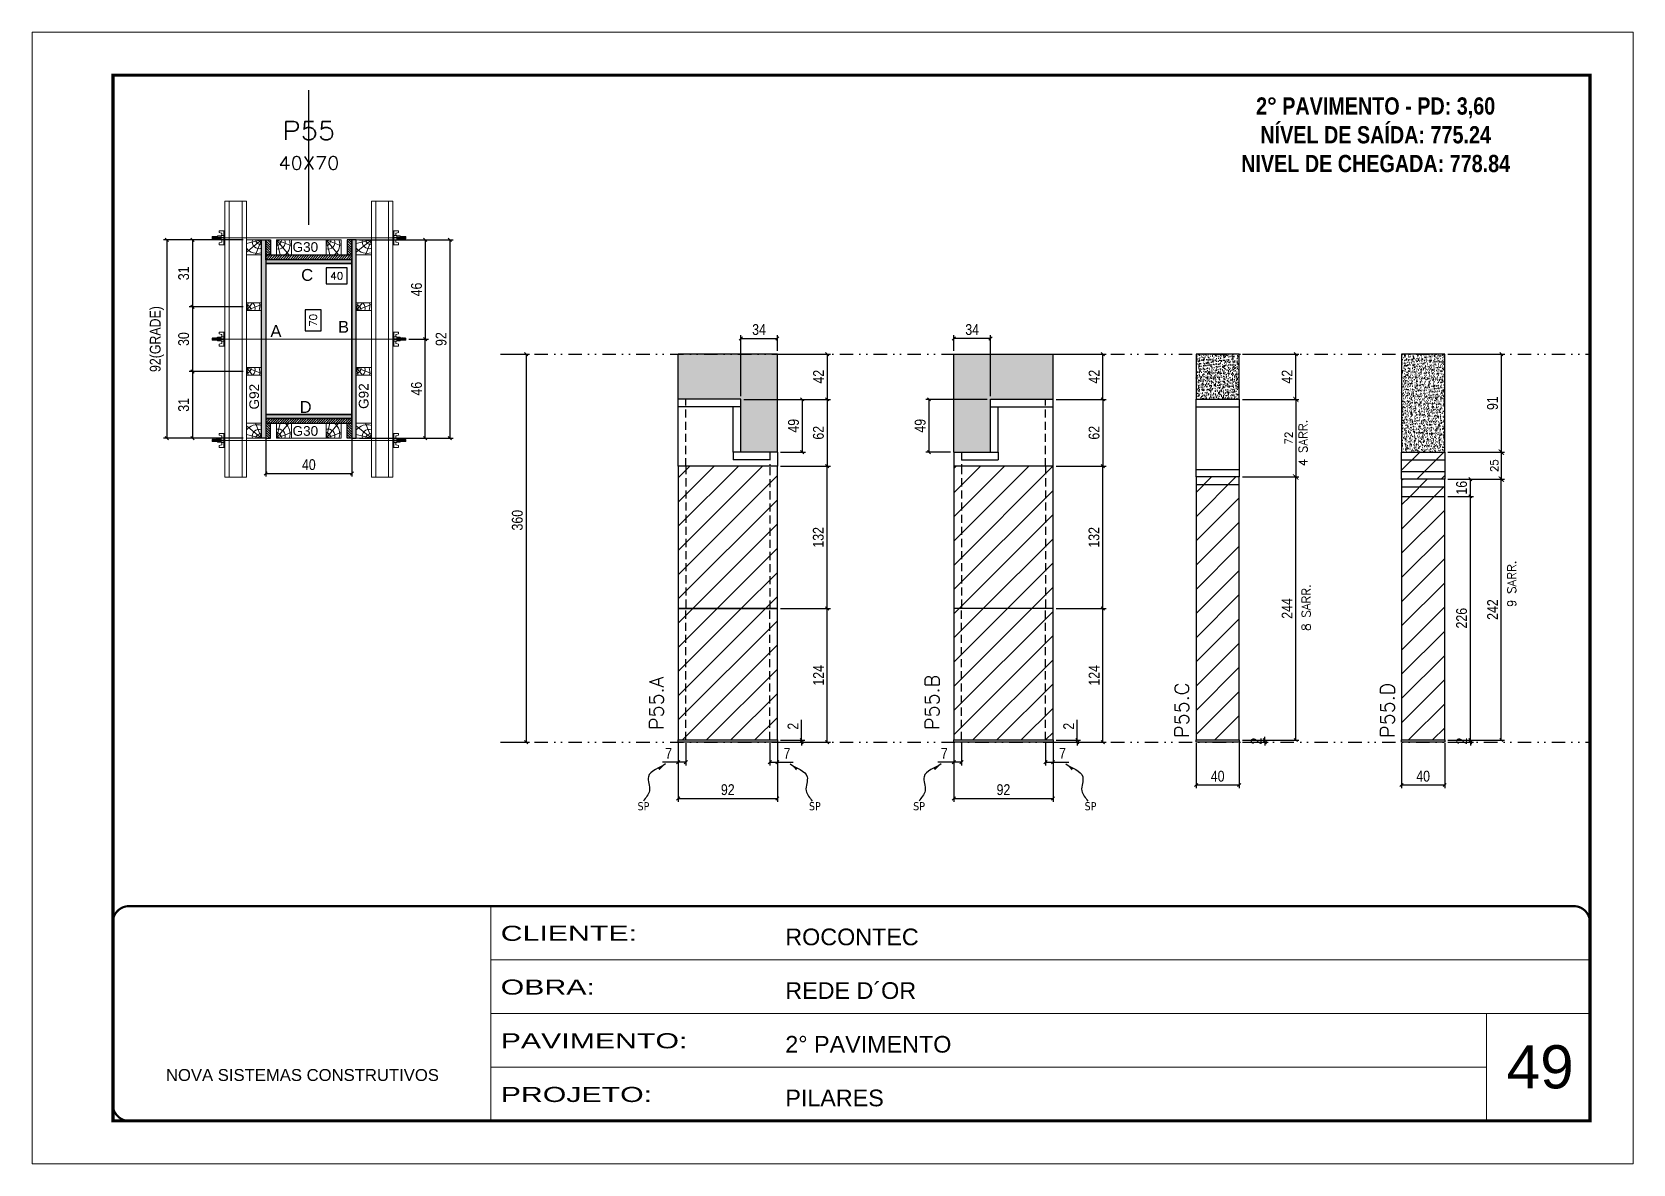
# Model space of a CAD drawing. Extents: x 2949 to 9203, y -16089 to 12527.
# Drawn here: x 2949 to 4434, y -2306 to -1256 of the extents above; entities that cross this region are included whole.
import ezdxf
from ezdxf.enums import TextEntityAlignment as Align

# ---------------------------------------------------------------- set-up
doc = ezdxf.new("R2010")
doc.units = 0
for name, pattern in [('CONTINUO', [0]), ('DASHED', [0.75, 0.5, -0.25]), ('DIVIDE2', [0.625, 0.25, -0.125, 0, -0.125, 0, -0.125]), ('HIDDEN', [0.375, 0.25, -0.125])]:
    doc.linetypes.add(name, pattern=pattern)
for name, color, linetype, lineweight in [('CARIMBO', 255, 'Continuous', 9), ('Folhas', 255, 'Continuous', 9), ('Hachura', 251, 'Continuous', 9), ('Madeira', 126, 'Continuous', 18), ('Perfil Metálico', 224, 'Continuous', 18), ('SARRAFO DE PRESSAO', 251, 'DASHED', 9), ('Texto Seção', 7, 'Continuous', 15)]:
    doc.layers.add(name, color=color, linetype=linetype, lineweight=lineweight)
for name, color, linetype in [('CHAPA', 1, 'Continuous'), ('COTA', 241, 'Continuous'), ('cotas', 4, 'Continuous'), ('FUNDOS', 1, 'Continuous'), ('MEIO_PONT', 93, 'Continuous'), ('NOMENCLATURA', 7, 'Continuous'), ('Nível', 160, 'Continuous'), ('Painéis', 200, 'Continuous'), ('SARR_2.2x7', 40, 'Continuous'), ('SARRAFO', 251, 'Continuous'), ('Sarrafo de Pressão', 42, 'HIDDEN'), ('texto', 7, 'Continuous'), ('Texto de Titulo', 7, 'Continuous'), ('Texto Qtd Sarr', 242, 'Continuous'), ('TEXTO_GERAL', 7, 'Continuous')]:
    doc.layers.add(name, color=color, linetype=linetype)
doc.styles.add('ARIAL', font='arial.ttf')
doc.styles.add('COTA TECNICA', font='techl___.ttf', dxfattribs={"height": 10})
doc.styles.add('COTA TECNICA 2X', font='techl___.ttf', dxfattribs={"height": 10})
doc.styles.add('COTA TECNICA-50', font='techl___.ttf', dxfattribs={"height": 10})
doc.styles.add('REGUA-120', font='ROMANS.shx', dxfattribs={"height": 15})
doc.styles.add('ROMANC', font='techb___.ttf', dxfattribs={"height": 2.5})
doc.styles.add('ROMANS', font='romans.shx')
doc.styles.add('SANSSERIF', font='sas_____.pfb')
doc.styles.get("Standard").update_dxf_attribs({"font": 'arial.ttf'})
doc.styles.add('Tecnologia', font='')
doc.styles.get('Tecnologia').set_extended_font_data('Forgotten Futurist')
doc.dimstyles.new('COTA PAINEL-50', dxfattribs={"dimtxt": 10, "dimasz": 3, "dimexe": 3, "dimexo": 3, "dimgap": 3, "dimtad": 1, "dimdec": 1, "dimzin": 12, "dimdsep": 46, "dimtxsty": 'COTA TECNICA-50', "dimblk1": 'OBLIQUE', "dimblk2": 'OBLIQUE', "dimsah": 1, "dimcen": 0.9, "dimclrd": 4, "dimclre": 4, "dimclrt": 240, "dimadec": 1, "dimazin": 3, "dimtfac": 1, "dimtdec": 1, "dimtmove": 0, "dimatfit": 3, "dimfxl": 1, "dimtolj": 1, "dimtzin": 12, "dimarcsym": 0})
doc.dimstyles.new('Cota Paínel', dxfattribs={"dimtxt": 7, "dimasz": 5, "dimexe": 3, "dimexo": 3, "dimgap": 3, "dimtad": 1, "dimdec": 1, "dimzin": 12, "dimdsep": 46, "dimtxsty": 'ROMANS', "dimblk": 'ARCHTICK', "dimcen": 0, "dimclrd": 4, "dimclre": 4, "dimclrt": 1, "dimadec": 1, "dimazin": 3, "dimtfac": 1, "dimtdec": 1, "dimtmove": 0, "dimatfit": 3, "dimldrblk": 'OBLIQUE', "dimfxl": 1, "dimtolj": 1, "dimtzin": 12, "dimarcsym": 0})
doc.dimstyles.new('PAINEL', dxfattribs={"dimtxt": 10, "dimasz": 3, "dimexe": 3, "dimexo": 3, "dimgap": 3, "dimtad": 1, "dimdec": 1, "dimzin": 12, "dimdsep": 46, "dimtxsty": 'COTA TECNICA', "dimblk1": 'OBLIQUE', "dimblk2": 'OBLIQUE', "dimsah": 1, "dimcen": 0.9, "dimclrd": 4, "dimclre": 4, "dimclrt": 240, "dimadec": 1, "dimazin": 3, "dimtfac": 1, "dimtdec": 1, "dimtmove": 0, "dimatfit": 3, "dimfxl": 1, "dimtolj": 1, "dimtzin": 12, "dimarcsym": 0})
doc.dimstyles.new('SECAO PILAR', dxfattribs={"dimtxt": 10, "dimasz": 3, "dimexe": 3, "dimexo": 3, "dimgap": 3, "dimtad": 1, "dimdec": 1, "dimlfac": 0.5, "dimzin": 12, "dimdsep": 46, "dimtxsty": 'COTA TECNICA 2X', "dimblk1": 'OBLIQUE', "dimblk2": 'OBLIQUE', "dimsah": 1, "dimcen": 0.9, "dimclrd": 256, "dimclre": 256, "dimclrt": 256, "dimadec": 1, "dimazin": 3, "dimtfac": 1, "dimtdec": 1, "dimtmove": 0, "dimatfit": 3, "dimfxl": 1, "dimtolj": 1, "dimtzin": 12, "dimarcsym": 0})
doc.dimstyles.new('SECÇÃO 2', dxfattribs={"dimtxt": 7, "dimasz": 6, "dimexe": 0.18, "dimexo": 2, "dimgap": -4, "dimtad": 3, "dimdec": 1, "dimlfac": 0.5, "dimzin": 12, "dimdsep": 46, "dimtxsty": 'ROMANS', "dimblk": 'ARCHTICK', "dimcen": 0.09, "dimse1": 1, "dimse2": 1, "dimsd1": 1, "dimsd2": 1, "dimclrd": 180, "dimclre": 5, "dimclrt": 1, "dimadec": 0, "dimazin": 3, "dimtfac": 1, "dimtdec": 1, "dimtofl": 0, "dimtmove": 0, "dimatfit": 3, "dimldrblk": 'ARCHTICK', "dimfxl": 1, "dimtolj": 1, "dimtzin": 0, "dimarcsym": 0})
doc.dimstyles.get("Standard").update_dxf_attribs({"dimtxt": 0.18, "dimasz": 0.18, "dimexe": 0.18, "dimexo": 0.0625, "dimgap": 0.09, "dimtad": 0, "dimtih": 1, "dimtoh": 1, "dimdec": 4, "dimzin": 0, "dimdsep": 46, "dimtxsty": 'Standard', "dimcen": 0.09, "dimadec": 0, "dimazin": 0, "dimtfac": 1, "dimtdec": 4, "dimtofl": 0, "dimtmove": 0, "dimatfit": 3, "dimfxl": 1, "dimtolj": 1, "dimtzin": 0, "dimarcsym": 0})
pattern_1 = [(45, (-127670.467, -33050.646), (-11.2253202, 11.2253202), [])]

msp = doc.modelspace()

# ---------------------------------------------------------------- texts
at = {"layer": 'CARIMBO', "style": 'ARIAL'}
msp.add_text('49', height=40, dxfattribs=at).set_placement((4316.89, -2236.02))
at = {"layer": 'NOMENCLATURA', "color": 2, "insert": (4195.36, -1290.11), "char_height": 16, "attachment_point": 2, "style": 'ROMANC'}
msp.add_mtext_dynamic_manual_height_columns('\\P2° PAVIMENTO - PD: 3,60\\PNÍVEL DE SAÍDA: 775.24\\PNIVEL DE CHEGADA: 778.84', width=300.2766, gutter_width=1, heights=[0], dxfattribs=at)
at = {"layer": 'texto', "color": 0, "char_height": 7.5, "attachment_point": 5}
for insert in [(3516.15, -1974.37), (3675.17, -1974.37), (3771.83, -1974.37), (3930.85, -1974.37)]:
    msp.add_mtext('{\\fTahoma|b0|i0|c0|p34;\\C4;SP}', dxfattribs=dict(at, insert=insert))
at = {"layer": 'Texto Seção', "linetype": 'Continuous', "style": 'ROMANS'}
for s, p in [('4 SARR.', (4132.04, -1659.02)), ('9 SARR.', (4325.53, -1789.6)), ('8 SARR.', (4134.93, -1811.64))]:
    msp.add_text(s, height=8, rotation=90, dxfattribs=at).set_placement(p)
at = {"layer": 'Texto Seção', "char_height": 13, "width": 285.3299, "attachment_point": 7, "rotation": 90, "style": 'REGUA-120'}
for s, insert in [('P55.A', (3534.92, -1903.63)), ('\\pxt3;P55.B', (3790.6, -1903.63)), ('P55.C', (4022.11, -1910.96)), ('P55.D', (4212.72, -1910.96))]:
    msp.add_mtext(s, dxfattribs=dict(at, insert=insert))
at = {"layer": 'TEXTO_GERAL', "style": 'ARIAL'}
for s, p in [('C', (3204.24, -1481.49)), ('A', (3175.29, -1533.54)), ('B', (3238, -1529.63)), ('D', (3202.83, -1603.99))]:
    msp.add_text(s, height=11, dxfattribs=at).set_placement(p, align=Align.MIDDLE_CENTER)
at = {"layer": 'TEXTO_GERAL', "color": 0, "linetype": 'Continuous', "style": 'SANSSERIF'}
for p in [(3155.1, -1606.32), (3256.66, -1605.78)]:
    msp.add_text('G92', height=9, rotation=90, dxfattribs=at).set_placement(p, align=Align.MIDDLE_LEFT)
at = {"layer": 'TEXTO_GERAL', "color": 0, "linetype": 'Continuous', "char_height": 9, "width": 285.3299, "style": 'SANSSERIF'}
for insert, attachment_point in [((3190.68, -1451.13), 1), ((3190.68, -1630.85), 7)]:
    msp.add_mtext('G30', dxfattribs=dict(at, insert=insert, attachment_point=attachment_point))

# ---------------------------------------------------------------- blocks, each defined once
blk = doc.blocks.new('9999999999')
at = {"color": 30, "linetype": 'CONTINUO'}
for p, q in [((98564.6, 34230.2), (98564.6, 34429.4)), ((98564.6, 34379.6), (99584, 34379.6)), ((98564.6, 34329.8), (99488, 34329.8)), ((99584, 34329.8), (99488, 34329.8)), ((99488, 34329.8), (99488, 34230.2)), ((98564.6, 34280), (99488, 34280))]:
    blk.add_line(p, q, dxfattribs=at)
at = {"color": 30, "linetype": 'CONTINUO', "const_width": 2}
blk.add_lwpolyline([(99584, 34230.2), (99584, 34414.4, 0.414214), (99569, 34429.4), (98229, 34429.4, 0.414214), (98214, 34414.4), (98214, 34245.2, 0.414214), (98229, 34230.2), (99584, 34230.2)], format="xyb", dxfattribs=at)
at = {"layer": 'Folhas'}
blk.add_lwpolyline([(98139, 34190.2), (99624, 34190.2), (99624, 35240.2), (98139, 35240.2)], close=True, dxfattribs=at)
at = {"layer": 'Folhas', "color": 30, "const_width": 3}
blk.add_lwpolyline([(98214, 34230.2), (99584, 34230.2), (99584, 35200.2), (98214, 35200.2)], close=True, dxfattribs=at)
at = {"color": 7, "linetype": 'Continuous', "ltscale": 5, "style": 'ARIAL'}
for s, height, p in [('ROCONTEC', 15.48, (98837.7, 34393.1)), ('REDE D´OR', 15.48, (98837.7, 34343.3)), ('2° PAVIMENTO', 15.483, (98837.7, 34293.5)), ('NOVA SISTEMAS CONSTRUTIVOS', 11.059, (98263.2, 34267.2)), ('PILARES', 15.48, (98837.7, 34243.7))]:
    blk.add_text(s, height=height, dxfattribs=at).set_placement(p)
at = {"layer": 'Folhas', "color": 7, "style": 'Tecnologia', "width": 1.5}
for s, p in [('CLIENTE:', (98573.7, 34397.2)), ('OBRA:', (98573.7, 34347.3)), ('PAVIMENTO:', (98573.7, 34297.5)), ('PROJETO:', (98573.7, 34247.7))]:
    blk.add_text(s, height=14, dxfattribs=at).set_placement(p)
blk = doc.blocks.new('titulo1')
at = {"layer": 'Defpoints', "color": 252, "linetype": 'HIDDEN', "ltscale": 2}
blk.add_line((0, 0), (0, 125), dxfattribs=at)
at = {"layer": 'Defpoints', "style": 'ROMANS', "oblique": 15}
blk.add_attdef('FOLHA', text='', height=10, dxfattribs=at).set_placement((0, 15.6), align=Align.MIDDLE_CENTER)
at = {"layer": 'Texto Qtd Sarr', "color": 3, "style": 'ROMANS', "oblique": 15}
for tag, height, p in [('TITULO', 17, (0, 71.4)), ('SEÇÃO', 12, (0, 41.5))]:
    blk.add_attdef(tag, text='', height=height, dxfattribs=at).set_placement(p, align=Align.MIDDLE_CENTER)
blk = doc.blocks.new('_Oblique')
at = {"color": 0, "linetype": 'ByBlock', "lineweight": -2}
blk.add_line((-0.5, -0.5), (0.5, 0.5), dxfattribs=at)
blk = doc.blocks.new('*D1739')
at = {"layer": 'cotas', "color": 4, "linetype": 'ByBlock', "lineweight": -2, "transparency": 16777216}
for p, q in [((3386.7, -1554.9), (3410.4, -1554.9)), ((3407.4, -1554.9), (3407.4, -1914.9)), ((3386.7, -1914.9), (3410.4, -1914.9))]:
    blk.add_line(p, q, dxfattribs=at)
at = {"layer": 'Defpoints', "color": 0, "linetype": 'ByBlock', "transparency": 16777216}
for p in [(3383.7, -1554.9), (3383.7, -1914.9), (3407.4, -1914.9)]:
    blk.add_point(p, dxfattribs=at)
at = {"layer": 'cotas', "color": 4, "linetype": 'ByBlock', "lineweight": -2, "transparency": 16777216, "xscale": 3, "yscale": 3, "zscale": 3}
for p, rotation in [((3407.4, -1554.9), 90), ((3407.4, -1914.9), 270)]:
    blk.add_blockref('_Oblique', p, dxfattribs=dict(at, rotation=rotation))
at = {"layer": 'cotas', "color": 240, "linetype": 'ByBlock', "transparency": 16777216, "insert": (3399.2, -1709), "char_height": 10, "attachment_point": 5, "rotation": 90, "style": 'COTA TECNICA'}
blk.add_mtext('\\A1;360', dxfattribs=at)
blk = doc.blocks.new('*D1717')
at = {"layer": 'COTA', "color": 4, "lineweight": -2, "transparency": 16777216}
for p, q in [((3548.4, -1915.9), (3548.4, -1970.1)), ((3640.4, -1915.9), (3640.4, -1970.1)), ((3548.4, -1967.1), (3640.4, -1967.1))]:
    blk.add_line(p, q, dxfattribs=at)
at = {"layer": 'Defpoints', "color": 0, "transparency": 16777216}
for p in [(3548.4, -1912.9), (3640.4, -1912.9), (3640.4, -1967.1)]:
    blk.add_point(p, dxfattribs=at)
at = {"layer": 'COTA', "color": 4, "lineweight": -2, "transparency": 16777216, "xscale": 3, "yscale": 3, "zscale": 3, "rotation": 180}
blk.add_blockref('_Oblique', (3548.4, -1967.1), dxfattribs=at)
at = {"layer": 'COTA', "color": 4, "lineweight": -2, "transparency": 16777216, "xscale": 3, "yscale": 3, "zscale": 3}
blk.add_blockref('_Oblique', (3640.4, -1967.1), dxfattribs=at)
at = {"layer": 'COTA', "color": 240, "transparency": 16777216, "insert": (3594.4, -1959), "char_height": 10, "attachment_point": 5, "style": 'COTA TECNICA'}
blk.add_mtext('\\A1;92', dxfattribs=at)
blk = doc.blocks.new('*D1718')
at = {"layer": 'COTA', "color": 4, "lineweight": -2, "transparency": 16777216}
for p, q in [((3643.4, -1790.9), (3689.6, -1790.9)), ((3686.6, -1914.9), (3686.6, -1790.9)), ((3643.4, -1914.9), (3689.6, -1914.9))]:
    blk.add_line(p, q, dxfattribs=at)
at = {"layer": 'Defpoints', "color": 0, "transparency": 16777216}
for p in [(3640.4, -1790.9), (3686.6, -1790.9), (3640.4, -1914.9)]:
    blk.add_point(p, dxfattribs=at)
at = {"layer": 'COTA', "color": 4, "lineweight": -2, "transparency": 16777216, "xscale": 3, "yscale": 3, "zscale": 3}
for p, rotation in [((3686.6, -1790.9), 90), ((3686.6, -1914.9), 270)]:
    blk.add_blockref('_Oblique', p, dxfattribs=dict(at, rotation=rotation))
at = {"layer": 'COTA', "color": 240, "transparency": 16777216, "insert": (3678.6, -1852.9), "char_height": 10, "attachment_point": 5, "rotation": 90, "style": 'COTA TECNICA-50'}
blk.add_mtext('\\A1;124', dxfattribs=at)
blk = doc.blocks.new('*D1719')
at = {"layer": 'COTA', "color": 4, "lineweight": -2, "transparency": 16777216}
for p, q in [((3662.9, -1912.9), (3662.9, -1894.1)), ((3643.4, -1912.9), (3665.9, -1912.9)), ((3643.4, -1914.9), (3665.9, -1914.9)), ((3662.9, -1914.9), (3662.9, -1912.9)), ((3662.9, -1914.9), (3662.9, -1917.9))]:
    blk.add_line(p, q, dxfattribs=at)
at = {"layer": 'Defpoints', "color": 0, "transparency": 16777216}
for p in [(3640.4, -1912.9), (3640.4, -1914.9), (3662.9, -1914.9)]:
    blk.add_point(p, dxfattribs=at)
at = {"layer": 'COTA', "color": 4, "lineweight": -2, "transparency": 16777216, "xscale": 3, "yscale": 3, "zscale": 3}
for p, rotation in [((3662.9, -1912.9), 270), ((3662.9, -1914.9), 90)]:
    blk.add_blockref('_Oblique', p, dxfattribs=dict(at, rotation=rotation))
at = {"layer": 'COTA', "color": 240, "transparency": 16777216, "insert": (3654.9, -1900.1), "char_height": 10, "attachment_point": 5, "rotation": 90, "style": 'COTA TECNICA-50'}
blk.add_mtext('\\A1;2', dxfattribs=at)
blk = doc.blocks.new('*D1720')
at = {"layer": 'COTA', "color": 4, "lineweight": -2, "transparency": 16777216}
for p, q in [((3548.4, -1917.9), (3548.4, -1936.4)), ((3555.4, -1915.9), (3555.4, -1936.4)), ((3548.4, -1933.4), (3533.7, -1933.4)), ((3555.4, -1933.4), (3548.4, -1933.4))]:
    blk.add_line(p, q, dxfattribs=at)
at = {"layer": 'Defpoints', "color": 0, "transparency": 16777216}
for p in [(3548.4, -1914.9), (3555.4, -1912.9), (3548.4, -1933.4)]:
    blk.add_point(p, dxfattribs=at)
at = {"layer": 'COTA', "color": 4, "lineweight": -2, "transparency": 16777216, "xscale": 3, "yscale": 3, "zscale": 3, "rotation": 180}
blk.add_blockref('_Oblique', (3548.4, -1933.4), dxfattribs=at)
at = {"layer": 'COTA', "color": 4, "lineweight": -2, "transparency": 16777216, "xscale": 3, "yscale": 3, "zscale": 3}
blk.add_blockref('_Oblique', (3555.4, -1933.4), dxfattribs=at)
at = {"layer": 'COTA', "color": 240, "transparency": 16777216, "insert": (3539.5, -1925.3), "char_height": 10, "attachment_point": 5, "style": 'COTA TECNICA-50'}
blk.add_mtext('\\A1;7', dxfattribs=at)
blk = doc.blocks.new('*D1721')
at = {"layer": 'COTA', "color": 4, "lineweight": -2, "transparency": 16777216}
for p, q in [((3633.4, -1915.9), (3633.4, -1936.4)), ((3640.4, -1917.9), (3640.4, -1936.4)), ((3633.4, -1933.4), (3640.4, -1933.4)), ((3640.4, -1933.4), (3655.1, -1933.4))]:
    blk.add_line(p, q, dxfattribs=at)
at = {"layer": 'Defpoints', "color": 0, "transparency": 16777216}
for p in [(3633.4, -1912.9), (3640.4, -1914.9), (3640.4, -1933.4)]:
    blk.add_point(p, dxfattribs=at)
at = {"layer": 'COTA', "color": 4, "lineweight": -2, "transparency": 16777216, "xscale": 3, "yscale": 3, "zscale": 3, "rotation": 180}
blk.add_blockref('_Oblique', (3633.4, -1933.4), dxfattribs=at)
at = {"layer": 'COTA', "color": 4, "lineweight": -2, "transparency": 16777216, "xscale": 3, "yscale": 3, "zscale": 3}
blk.add_blockref('_Oblique', (3640.4, -1933.4), dxfattribs=at)
at = {"layer": 'COTA', "color": 240, "transparency": 16777216, "insert": (3649.3, -1925.3), "char_height": 10, "attachment_point": 5, "style": 'COTA TECNICA-50'}
blk.add_mtext('\\A1;7', dxfattribs=at)
blk = doc.blocks.new('*D1722')
at = {"layer": 'COTA', "color": 4, "lineweight": -2, "transparency": 16777216}
for p, q in [((4262.4, -1670.9), (4314.9, -1670.9)), ((4311.9, -1912.9), (4311.9, -1670.9)), ((4262.4, -1912.9), (4314.9, -1912.9))]:
    blk.add_line(p, q, dxfattribs=at)
at = {"layer": 'Defpoints', "color": 0, "transparency": 16777216}
for p in [(4259.4, -1670.9), (4311.9, -1670.9), (4259.4, -1912.9)]:
    blk.add_point(p, dxfattribs=at)
at = {"layer": 'COTA', "color": 4, "lineweight": -2, "transparency": 16777216, "xscale": 3, "yscale": 3, "zscale": 3}
for p, rotation in [((4311.9, -1670.9), 90), ((4311.9, -1912.9), 270)]:
    blk.add_blockref('_Oblique', p, dxfattribs=dict(at, rotation=rotation))
at = {"layer": 'COTA', "color": 240, "transparency": 16777216, "insert": (4303.8, -1791.9), "char_height": 10, "attachment_point": 5, "rotation": 90, "style": 'COTA TECNICA'}
blk.add_mtext('\\A1;242', dxfattribs=at)
blk = doc.blocks.new('*D1723')
at = {"layer": 'COTA', "color": 4, "lineweight": -2, "transparency": 16777216}
for p, q in [((4219.4, -1915.9), (4219.4, -1957.6)), ((4259.4, -1915.9), (4259.4, -1957.6)), ((4219.4, -1954.6), (4259.4, -1954.6))]:
    blk.add_line(p, q, dxfattribs=at)
at = {"layer": 'Defpoints', "color": 0, "transparency": 16777216}
for p in [(4219.4, -1912.9), (4259.4, -1912.9), (4259.4, -1954.6)]:
    blk.add_point(p, dxfattribs=at)
at = {"layer": 'COTA', "color": 4, "lineweight": -2, "transparency": 16777216, "xscale": 3, "yscale": 3, "zscale": 3, "rotation": 180}
blk.add_blockref('_Oblique', (4219.4, -1954.6), dxfattribs=at)
at = {"layer": 'COTA', "color": 4, "lineweight": -2, "transparency": 16777216, "xscale": 3, "yscale": 3, "zscale": 3}
blk.add_blockref('_Oblique', (4259.4, -1954.6), dxfattribs=at)
at = {"layer": 'COTA', "color": 240, "transparency": 16777216, "insert": (4239.4, -1946.5), "char_height": 10, "attachment_point": 5, "style": 'COTA TECNICA'}
blk.add_mtext('\\A1;40', dxfattribs=at)
blk = doc.blocks.new('*D1724')
at = {"layer": 'COTA', "color": 4, "lineweight": -2, "transparency": 16777216}
for p, q in [((4262.4, -1912.9), (4286.2, -1912.9)), ((4262.4, -1914.9), (4286.2, -1914.9)), ((4283.2, -1912.9), (4283.2, -1909.9)), ((4283.2, -1914.9), (4283.2, -1912.9)), ((4283.2, -1914.9), (4283.2, -1917.9))]:
    blk.add_line(p, q, dxfattribs=at)
at = {"layer": 'Defpoints', "color": 0, "transparency": 16777216}
for p in [(4259.4, -1912.9), (4259.4, -1914.9), (4283.2, -1912.9)]:
    blk.add_point(p, dxfattribs=at)
at = {"layer": 'COTA', "color": 4, "lineweight": -2, "transparency": 16777216, "xscale": 3, "yscale": 3, "zscale": 3}
for p, rotation in [((4283.2, -1912.9), 270), ((4283.2, -1914.9), 90)]:
    blk.add_blockref('_Oblique', p, dxfattribs=dict(at, rotation=rotation))
at = {"layer": 'COTA', "color": 240, "transparency": 16777216, "insert": (4275.2, -1913.9), "char_height": 10, "attachment_point": 5, "rotation": 90, "style": 'COTA TECNICA-50'}
blk.add_mtext('\\A1;2', dxfattribs=at)
blk = doc.blocks.new('*D1726')
at = {"layer": 'COTA', "color": 180, "lineweight": -2, "transparency": 16777216}
for p, q in [((3217.3, -1514), (3202.3, -1514)), ((3202.3, -1514), (3202.3, -1533.3)), ((3217.3, -1533.3), (3217.3, -1514)), ((3202.3, -1533.3), (3217.3, -1533.3))]:
    blk.add_line(p, q, dxfattribs=at)
at = {"layer": 'Defpoints', "color": 0, "transparency": 16777216}
for p in [(3165.8, -1471), (3165.8, -1611), (3221.3, -1611)]:
    blk.add_point(p, dxfattribs=at)
at = {"layer": 'COTA', "color": 1, "transparency": 16777216, "insert": (3209.8, -1523.6), "char_height": 7, "attachment_point": 5, "rotation": 90, "style": 'ROMANS'}
blk.add_mtext('\\A1;70', dxfattribs=at)
blk = doc.blocks.new('_ArchTick')
at = {"color": 0, "linetype": 'ByBlock', "const_width": 0.15}
blk.add_lwpolyline([(-0.5, -0.5), (0.5, 0.5)], dxfattribs=at)
blk = doc.blocks.new('*D1727')
at = {"layer": 'COTA', "lineweight": -2, "transparency": 16777216}
for p, q in [((3252.8, -1449), (3339.6, -1449)), ((3336.6, -1449), (3336.6, -1633)), ((3252.8, -1633), (3339.6, -1633))]:
    blk.add_line(p, q, dxfattribs=at)
at = {"layer": 'Defpoints', "color": 0, "transparency": 16777216}
for p in [(3249.8, -1449), (3249.8, -1633), (3336.6, -1633)]:
    blk.add_point(p, dxfattribs=at)
at = {"layer": 'COTA', "lineweight": -2, "transparency": 16777216, "xscale": 3, "yscale": 3, "zscale": 3}
for p, rotation in [((3336.6, -1449), 90), ((3336.6, -1633), 270)]:
    blk.add_blockref('_Oblique', p, dxfattribs=dict(at, rotation=rotation))
at = {"layer": 'COTA', "transparency": 16777216, "insert": (3328.5, -1541), "char_height": 10, "attachment_point": 5, "rotation": 90, "style": 'COTA TECNICA 2X'}
blk.add_mtext('\\A1;92', dxfattribs=at)
blk = doc.blocks.new('*D1728')
at = {"layer": 'COTA', "lineweight": -2, "transparency": 16777216}
for p, q in [((3286.8, -1449), (3316.8, -1449)), ((3313.8, -1449), (3313.8, -1541)), ((3298.6, -1541), (3316.8, -1541))]:
    blk.add_line(p, q, dxfattribs=at)
at = {"layer": 'Defpoints', "color": 0, "transparency": 16777216}
for p in [(3283.8, -1449), (3295.6, -1541), (3313.8, -1541)]:
    blk.add_point(p, dxfattribs=at)
at = {"layer": 'COTA', "lineweight": -2, "transparency": 16777216, "xscale": 3, "yscale": 3, "zscale": 3}
for p, rotation in [((3313.8, -1449), 90), ((3313.8, -1541), 270)]:
    blk.add_blockref('_Oblique', p, dxfattribs=dict(at, rotation=rotation))
at = {"layer": 'COTA', "transparency": 16777216, "insert": (3305.7, -1495), "char_height": 10, "attachment_point": 5, "rotation": 90, "style": 'COTA TECNICA 2X'}
blk.add_mtext('\\A1;46', dxfattribs=at)
blk = doc.blocks.new('*D1729')
at = {"layer": 'COTA', "lineweight": -2, "transparency": 16777216}
for p, q in [((3298.6, -1541), (3316.8, -1541)), ((3313.8, -1633), (3313.8, -1541)), ((3286.8, -1633), (3316.8, -1633))]:
    blk.add_line(p, q, dxfattribs=at)
at = {"layer": 'Defpoints', "color": 0, "transparency": 16777216}
for p in [(3295.6, -1541), (3313.8, -1541), (3283.8, -1633)]:
    blk.add_point(p, dxfattribs=at)
at = {"layer": 'COTA', "lineweight": -2, "transparency": 16777216, "xscale": 3, "yscale": 3, "zscale": 3}
for p, rotation in [((3313.8, -1541), 90), ((3313.8, -1633), 270)]:
    blk.add_blockref('_Oblique', p, dxfattribs=dict(at, rotation=rotation))
at = {"layer": 'COTA', "transparency": 16777216, "insert": (3305.7, -1587), "char_height": 10, "attachment_point": 5, "rotation": 90, "style": 'COTA TECNICA 2X'}
blk.add_mtext('\\A1;46', dxfattribs=at)
blk = doc.blocks.new('*D1730')
at = {"layer": 'COTA', "color": 180, "lineweight": -2, "transparency": 16777216}
for p, q in [((3241.3, -1474.8), (3222, -1474.8)), ((3222, -1474.8), (3222, -1489.8)), ((3241.3, -1489.8), (3241.3, -1474.8)), ((3222, -1489.8), (3241.3, -1489.8))]:
    blk.add_line(p, q, dxfattribs=at)
at = {"layer": 'Defpoints', "color": 0, "transparency": 16777216}
for p in [(3165.8, -1471), (3245.8, -1471), (3245.8, -1493.8)]:
    blk.add_point(p, dxfattribs=at)
at = {"layer": 'COTA', "color": 1, "transparency": 16777216, "insert": (3231.7, -1482.3), "char_height": 7, "attachment_point": 5, "style": 'ROMANS'}
blk.add_mtext('\\A1;40', dxfattribs=at)
blk = doc.blocks.new('PONTALETE')
at = {"layer": 'Madeira'}
for q in [(2.71, 7), (7, 5.76), (7, 1.74)]:
    blk.add_line((0, 0), q, dxfattribs=at)
blk.add_lwpolyline([(0, 0), (7, 0), (7, 7), (0, 7)], close=True, dxfattribs=at)
for centre, radius, start, end in [((2.04, 0.06), 6.23, 37.28179, 109.09128), ((1.09, 0.9), 3.19, 343.60304, 109.98471), ((-0.21, -0.78), 3.09, 14.63219, 86.0383)]:
    blk.add_arc(centre, radius, start, end, dxfattribs=at)
blk = doc.blocks.new('*D1731')
at = {"layer": 'COTA', "lineweight": -2, "transparency": 16777216}
for p, q in [((3144.8, -1449), (3071.1, -1449)), ((3074.1, -1449), (3074.1, -1633)), ((3144.8, -1633), (3071.1, -1633))]:
    blk.add_line(p, q, dxfattribs=at)
at = {"layer": 'Defpoints', "color": 0, "transparency": 16777216}
for p in [(3147.8, -1449), (3074.1, -1633), (3147.8, -1633)]:
    blk.add_point(p, dxfattribs=at)
at = {"layer": 'COTA', "lineweight": -2, "transparency": 16777216, "xscale": 3, "yscale": 3, "zscale": 3}
for p, rotation in [((3074.1, -1449), 90), ((3074.1, -1633), 270)]:
    blk.add_blockref('_Oblique', p, dxfattribs=dict(at, rotation=rotation))
at = {"layer": 'COTA', "transparency": 16777216, "insert": (3064.8, -1541), "char_height": 10, "attachment_point": 5, "rotation": 90, "style": 'COTA TECNICA 2X'}
blk.add_mtext('\\A1;92(GRADE)', dxfattribs=at)
blk = doc.blocks.new('MEIO PONTALETE')
at = {"layer": 'Madeira'}
for q in [(2.71, 7), (3.5, 2.88), (3.5, 0.87)]:
    blk.add_line((0, 0), q, dxfattribs=at)
blk.add_lwpolyline([(0, 0), (3.5, 0), (3.5, 7), (0, 7)], close=True, dxfattribs=at)
for centre, radius, start, end in [((2.04, 0.06), 6.23, 76.44987, 109.09128), ((1.09, 0.9), 3.19, 40.90626, 109.98471), ((-0.21, -0.78), 3.09, 14.63219, 86.0383)]:
    blk.add_arc(centre, radius, start, end, dxfattribs=at)
blk = doc.blocks.new('*D1732')
at = {"layer": 'COTA', "lineweight": -2, "transparency": 16777216}
for p, q in [((3144.8, -1571), (3094.9, -1571)), ((3097.9, -1571), (3097.9, -1633)), ((3144.8, -1633), (3094.9, -1633))]:
    blk.add_line(p, q, dxfattribs=at)
at = {"layer": 'Defpoints', "color": 0, "transparency": 16777216}
for p in [(3147.8, -1571), (3097.9, -1633), (3147.8, -1633)]:
    blk.add_point(p, dxfattribs=at)
at = {"layer": 'COTA', "lineweight": -2, "transparency": 16777216, "xscale": 3, "yscale": 3, "zscale": 3}
for p, rotation in [((3097.9, -1571), 90), ((3097.9, -1633), 270)]:
    blk.add_blockref('_Oblique', p, dxfattribs=dict(at, rotation=rotation))
at = {"layer": 'COTA', "transparency": 16777216, "insert": (3089.7, -1602), "char_height": 10, "attachment_point": 5, "rotation": 90, "style": 'COTA TECNICA 2X'}
blk.add_mtext('\\A1;31', dxfattribs=at)
blk = doc.blocks.new('C')
at = {"layer": 'Hachura', "color": 0}
for p, q in [((0, 3.22), (0, -3.22)), ((0.45, 3.22), (0, 3.22)), ((0.46, 3.16), (0, 3.16)), ((0.46, 3.05), (0, 3.05)), ((0.46, 2.88), (0, 2.88)), ((0, 2.75), (0, -1.16)), ((0.46, 2.65), (0, 2.65)), ((0.46, 2.23), (0, 2.23)), ((0.46, 1.51), (0, 1.51)), ((0.39, 0.49), (0.17, 0.49)), ((0.45, -3.23), (0.45, 3.22)), ((0.45, 3.22), (2.58, 3.22)), ((1.74, 0.97), (0.45, 0.97)), ((1.45, 0.1), (0.45, 0.1)), ((1.35, 1.94), (1.35, 0.96)), ((2.58, 2.39), (1.47, 2.09)), ((1.74, -0.97), (1.74, 0.97)), ((1.74, 0.97), (1.74, 0.84)), ((1.74, 0.97), (1.74, 0.84)), ((1.74, 0.84), (3.35, 0.84)), ((3.35, 0.45), (1.74, 0.45)), ((2.58, 3.22), (2.58, 2.39)), ((3.32, 0.84), (3.32, -0.84)), ((3.35, 0.84), (3.35, -0.84)), ((3.68, 0.45), (3.35, 0.45)), ((3.84, -0.52), (3.35, 0.45)), ((3.35, 0.06), (3.67, -0.57)), ((3.68, 0.45), (4.16, -0.52)), ((3.72, 0.5), (4.25, -0.57)), ((4.37, -0.55), (3.83, 0.53)), ((4.15, 0.45), (3.93, 0.45)), ((4.42, -0.52), (3.93, 0.45)), ((4.15, 0.45), (4.26, 0.45)), ((4.26, 0.45), (4.74, -0.52)), ((4.3, 0.5), (4.83, -0.57)), ((4.95, -0.55), (4.41, 0.53)), ((4.51, 0.45), (4.84, 0.45)), ((5, -0.52), (4.51, 0.45)), ((4.84, 0.45), (5.32, -0.52)), ((4.88, 0.5), (5.41, -0.57)), ((5.53, -0.55), (4.99, 0.53)), ((5.58, -0.52), (5.09, 0.45)), ((5.42, 0.45), (5.09, 0.45)), ((5.58, -0.52), (5.09, 0.45)), ((5.42, 0.45), (5.74, -0.19)), ((5.46, 0.5), (5.74, -0.07)), ((5.74, 0.19), (5.57, 0.53)), ((5.74, 0.32), (5.68, 0.45)), ((5.68, 0.45), (5.74, 0.45)), ((5.74, 0.45), (5.9, 0.29)), ((5.74, 0.45), (5.74, -0.52)), ((5.9, -0.36), (5.9, 0.29)), ((0.45, 0), (0, 0)), ((0.46, -1.52), (0, -1.52)), ((0.46, -2.23), (0, -2.23)), ((0.46, -2.65), (0, -2.65)), ((0.46, -2.88), (0, -2.88)), ((0.46, -3.05), (0, -3.05)), ((0.46, -3.16), (0, -3.16)), ((0, -3.22), (2.57, -3.22)), ((0.08, -0.48), (0.29, -0.48)), ((0.29, -0.48), (0.4, -0.48)), ((0.45, 0), (0.45, -0.97)), ((0.45, -0.16), (1.45, -0.16)), ((0.45, -0.65), (0.45, -0.32)), ((0.45, -3.23), (0.45, -0.65)), ((0.45, -0.97), (1.74, -0.97)), ((1.35, -1.94), (1.35, -0.97)), ((2.58, -2.39), (1.47, -2.1)), ((3.35, -0.32), (1.74, -0.32)), ((3.35, -0.84), (1.74, -0.84)), ((2.58, -3.23), (2.58, -2.39)), ((3.35, -0.07), (3.58, -0.52)), ((3.35, -0.52), (3.58, -0.52)), ((3.84, -0.52), (4.16, -0.52)), ((4.42, -0.52), (4.74, -0.52)), ((4.63, -0.52), (4.74, -0.52)), ((5, -0.52), (5.32, -0.52)), ((5.58, -0.52), (5.74, -0.52)), ((5.74, -0.52), (5.9, -0.36)), ((5.74, -0.52), (5.74, -0.52))]:
    blk.add_line(p, q, dxfattribs=at)
for centre, radius, start, end in [((1.52, 1.94), 0.161, 104.74356, 180), ((1.44, -0.03), 0.129, 272.69497, 87.30503), ((3.81, 0.39), 0.143, 25.56881, 154.43119), ((4.39, 0.39), 0.143, 25.56881, 154.43119), ((4.97, 0.39), 0.143, 25.56881, 154.43119), ((5.55, 0.39), 0.143, 25.56881, 154.43119), ((0.17, -0.37), 0.174, 221.74404, 317.85924), ((1.52, -1.94), 0.161, 180, 255.25644), ((3.71, -0.4), 0.174, 222.14076, 318.25596), ((4.29, -0.4), 0.174, 222.14076, 318.25596), ((4.87, -0.4), 0.174, 222.14076, 318.25596), ((5.45, -0.4), 0.174, 222.14076, 318.25596), ((5.61, -0.4), 0.174, 317.85924, 318.25596)]:
    blk.add_arc(centre, radius, start, end, dxfattribs=at)
blk = doc.blocks.new('*D1733')
at = {"layer": 'COTA', "lineweight": -2, "transparency": 16777216}
for p, q in [((3144.8, -1449), (3094.9, -1449)), ((3097.9, -1449), (3097.9, -1511)), ((3144.8, -1511), (3094.9, -1511))]:
    blk.add_line(p, q, dxfattribs=at)
at = {"layer": 'Defpoints', "color": 0, "transparency": 16777216}
for p in [(3147.8, -1449), (3097.9, -1511), (3147.8, -1511)]:
    blk.add_point(p, dxfattribs=at)
at = {"layer": 'COTA', "lineweight": -2, "transparency": 16777216, "xscale": 3, "yscale": 3, "zscale": 3}
for p, rotation in [((3097.9, -1449), 90), ((3097.9, -1511), 270)]:
    blk.add_blockref('_Oblique', p, dxfattribs=dict(at, rotation=rotation))
at = {"layer": 'COTA', "transparency": 16777216, "insert": (3089.7, -1480), "char_height": 10, "attachment_point": 5, "rotation": 90, "style": 'COTA TECNICA 2X'}
blk.add_mtext('\\A1;31', dxfattribs=at)
blk = doc.blocks.new('*D1734')
at = {"layer": 'COTA', "lineweight": -2, "transparency": 16777216}
for p, q in [((3144.8, -1511), (3094.9, -1511)), ((3097.9, -1511), (3097.9, -1571)), ((3144.8, -1571), (3094.9, -1571))]:
    blk.add_line(p, q, dxfattribs=at)
at = {"layer": 'Defpoints', "color": 0, "transparency": 16777216}
for p in [(3147.8, -1511), (3097.9, -1571), (3147.8, -1571)]:
    blk.add_point(p, dxfattribs=at)
at = {"layer": 'COTA', "lineweight": -2, "transparency": 16777216, "xscale": 3, "yscale": 3, "zscale": 3}
for p, rotation in [((3097.9, -1511), 90), ((3097.9, -1571), 270)]:
    blk.add_blockref('_Oblique', p, dxfattribs=dict(at, rotation=rotation))
at = {"layer": 'COTA', "transparency": 16777216, "insert": (3089.7, -1541), "char_height": 10, "attachment_point": 5, "rotation": 90, "style": 'COTA TECNICA 2X'}
blk.add_mtext('\\A1;30', dxfattribs=at)
blk = doc.blocks.new('*D1742')
at = {"layer": 'COTA', "lineweight": -2, "transparency": 16777216}
for p, q in [((3165.8, -1617.6), (3165.8, -1668.6)), ((3245.8, -1617.6), (3245.8, -1668.6)), ((3165.8, -1665.6), (3245.8, -1665.6))]:
    blk.add_line(p, q, dxfattribs=at)
at = {"layer": 'Defpoints', "color": 0, "transparency": 16777216}
for p in [(3165.8, -1614.6), (3245.8, -1614.6), (3245.8, -1665.6)]:
    blk.add_point(p, dxfattribs=at)
at = {"layer": 'COTA', "lineweight": -2, "transparency": 16777216, "xscale": 3, "yscale": 3, "zscale": 3, "rotation": 180}
blk.add_blockref('_Oblique', (3165.8, -1665.6), dxfattribs=at)
at = {"layer": 'COTA', "lineweight": -2, "transparency": 16777216, "xscale": 3, "yscale": 3, "zscale": 3}
blk.add_blockref('_Oblique', (3245.8, -1665.6), dxfattribs=at)
at = {"layer": 'COTA', "transparency": 16777216, "insert": (3205.8, -1657.5), "char_height": 10, "attachment_point": 5, "style": 'COTA TECNICA 2X'}
blk.add_mtext('\\A1;40', dxfattribs=at)
blk = doc.blocks.new('*D1743')
at = {"layer": 'COTA', "color": 4, "linetype": 'ByBlock', "lineweight": -2, "transparency": 16777216}
for p, q in [((4262.4, -1686.9), (4286.2, -1686.9)), ((4283.2, -1912.9), (4283.2, -1686.9)), ((4262.4, -1912.9), (4286.2, -1912.9))]:
    blk.add_line(p, q, dxfattribs=at)
at = {"layer": 'Defpoints', "color": 0, "linetype": 'ByBlock', "transparency": 16777216}
for p in [(4259.4, -1686.9), (4283.2, -1686.9), (4259.4, -1912.9)]:
    blk.add_point(p, dxfattribs=at)
at = {"layer": 'COTA', "color": 4, "linetype": 'ByBlock', "lineweight": -2, "transparency": 16777216, "xscale": 3, "yscale": 3, "zscale": 3}
for p, rotation in [((4283.2, -1686.9), 90), ((4283.2, -1912.9), 270)]:
    blk.add_blockref('_Oblique', p, dxfattribs=dict(at, rotation=rotation))
at = {"layer": 'COTA', "color": 240, "linetype": 'ByBlock', "transparency": 16777216, "insert": (4275.1, -1799.9), "char_height": 10, "attachment_point": 5, "rotation": 90, "style": 'COTA TECNICA'}
blk.add_mtext('\\A1;226', dxfattribs=at)
blk = doc.blocks.new('*D1744')
at = {"layer": 'COTA', "color": 4, "linetype": 'ByBlock', "lineweight": -2, "transparency": 16777216}
for p, q in [((4262.4, -1670.9), (4286.2, -1670.9)), ((4283.2, -1686.9), (4283.2, -1670.9)), ((4262.4, -1686.9), (4286.2, -1686.9))]:
    blk.add_line(p, q, dxfattribs=at)
at = {"layer": 'Defpoints', "color": 0, "linetype": 'ByBlock', "transparency": 16777216}
for p in [(4259.4, -1670.9), (4283.2, -1670.9), (4259.4, -1686.9)]:
    blk.add_point(p, dxfattribs=at)
at = {"layer": 'COTA', "color": 4, "linetype": 'ByBlock', "lineweight": -2, "transparency": 16777216, "xscale": 3, "yscale": 3, "zscale": 3}
for p, rotation in [((4283.2, -1670.9), 90), ((4283.2, -1686.9), 270)]:
    blk.add_blockref('_Oblique', p, dxfattribs=dict(at, rotation=rotation))
at = {"layer": 'COTA', "color": 240, "linetype": 'ByBlock', "transparency": 16777216, "insert": (4275.1, -1678.9), "char_height": 10, "attachment_point": 5, "rotation": 90, "style": 'COTA TECNICA'}
blk.add_mtext('\\A1;16', dxfattribs=at)
blk = doc.blocks.new('*D1735')
at = {"layer": 'COTA', "color": 4, "lineweight": -2, "transparency": 16777216}
for p, q in [((4071.8, -1668.9), (4124.2, -1668.9)), ((4121.2, -1912.9), (4121.2, -1668.9)), ((4071.8, -1912.9), (4124.2, -1912.9))]:
    blk.add_line(p, q, dxfattribs=at)
at = {"layer": 'Defpoints', "color": 0, "transparency": 16777216}
for p in [(4068.8, -1668.9), (4121.2, -1668.9), (4068.8, -1912.9)]:
    blk.add_point(p, dxfattribs=at)
at = {"layer": 'COTA', "color": 4, "lineweight": -2, "transparency": 16777216, "xscale": 3, "yscale": 3, "zscale": 3}
for p, rotation in [((4121.2, -1668.9), 90), ((4121.2, -1912.9), 270)]:
    blk.add_blockref('_Oblique', p, dxfattribs=dict(at, rotation=rotation))
at = {"layer": 'COTA', "color": 240, "transparency": 16777216, "insert": (4113.2, -1790.9), "char_height": 10, "attachment_point": 5, "rotation": 90, "style": 'COTA TECNICA'}
blk.add_mtext('\\A1;244', dxfattribs=at)
blk = doc.blocks.new('*D1736')
at = {"layer": 'COTA', "color": 4, "lineweight": -2, "transparency": 16777216}
for p, q in [((4028.8, -1915.9), (4028.8, -1957.6)), ((4068.8, -1915.9), (4068.8, -1957.6)), ((4028.8, -1954.6), (4068.8, -1954.6))]:
    blk.add_line(p, q, dxfattribs=at)
at = {"layer": 'Defpoints', "color": 0, "transparency": 16777216}
for p in [(4028.8, -1912.9), (4068.8, -1912.9), (4068.8, -1954.6)]:
    blk.add_point(p, dxfattribs=at)
at = {"layer": 'COTA', "color": 4, "lineweight": -2, "transparency": 16777216, "xscale": 3, "yscale": 3, "zscale": 3, "rotation": 180}
blk.add_blockref('_Oblique', (4028.8, -1954.6), dxfattribs=at)
at = {"layer": 'COTA', "color": 4, "lineweight": -2, "transparency": 16777216, "xscale": 3, "yscale": 3, "zscale": 3}
blk.add_blockref('_Oblique', (4068.8, -1954.6), dxfattribs=at)
at = {"layer": 'COTA', "color": 240, "transparency": 16777216, "insert": (4048.8, -1946.5), "char_height": 10, "attachment_point": 5, "style": 'COTA TECNICA'}
blk.add_mtext('\\A1;40', dxfattribs=at)
blk = doc.blocks.new('*D1737')
at = {"layer": 'COTA', "color": 4, "lineweight": -2, "transparency": 16777216}
for p, q in [((4071.8, -1912.9), (4095.6, -1912.9)), ((4071.8, -1914.9), (4095.6, -1914.9)), ((4092.6, -1912.9), (4092.6, -1909.9)), ((4092.6, -1914.9), (4092.6, -1912.9)), ((4092.6, -1914.9), (4092.6, -1917.9))]:
    blk.add_line(p, q, dxfattribs=at)
at = {"layer": 'Defpoints', "color": 0, "transparency": 16777216}
for p in [(4068.8, -1912.9), (4068.8, -1914.9), (4092.6, -1912.9)]:
    blk.add_point(p, dxfattribs=at)
at = {"layer": 'COTA', "color": 4, "lineweight": -2, "transparency": 16777216, "xscale": 3, "yscale": 3, "zscale": 3}
for p, rotation in [((4092.6, -1912.9), 270), ((4092.6, -1914.9), 90)]:
    blk.add_blockref('_Oblique', p, dxfattribs=dict(at, rotation=rotation))
at = {"layer": 'COTA', "color": 240, "transparency": 16777216, "insert": (4084.6, -1913.9), "char_height": 10, "attachment_point": 5, "rotation": 90, "style": 'COTA TECNICA-50'}
blk.add_mtext('\\A1;2', dxfattribs=at)
blk = doc.blocks.new('*D1738')
at = {"layer": 'Defpoints', "color": 0, "linetype": 'ByBlock', "transparency": 16777216}
for p in [(3640.4, -1658.9), (3686.6, -1658.9), (3640.4, -1790.9)]:
    blk.add_point(p, dxfattribs=at)
at = {"layer": 'FUNDOS', "color": 4, "linetype": 'ByBlock', "lineweight": -2, "transparency": 16777216}
for p, q in [((3643.4, -1658.9), (3689.6, -1658.9)), ((3686.6, -1790.9), (3686.6, -1658.9)), ((3643.4, -1790.9), (3689.6, -1790.9))]:
    blk.add_line(p, q, dxfattribs=at)
at = {"layer": 'FUNDOS', "color": 4, "linetype": 'ByBlock', "lineweight": -2, "transparency": 16777216, "xscale": 3, "yscale": 3, "zscale": 3}
for p, rotation in [((3686.6, -1658.9), 90), ((3686.6, -1790.9), 270)]:
    blk.add_blockref('_Oblique', p, dxfattribs=dict(at, rotation=rotation))
at = {"layer": 'FUNDOS', "color": 240, "linetype": 'ByBlock', "transparency": 16777216, "insert": (3678.4, -1724.9), "char_height": 10, "attachment_point": 5, "rotation": 90, "style": 'COTA TECNICA'}
blk.add_mtext('\\A1;132', dxfattribs=at)
blk = doc.blocks.new('*D1712')
at = {"layer": 'COTA', "color": 4, "lineweight": -2, "transparency": 16777216}
for p, q in [((3804.1, -1915.9), (3804.1, -1970.1)), ((3896.1, -1915.9), (3896.1, -1970.1)), ((3804.1, -1967.1), (3896.1, -1967.1))]:
    blk.add_line(p, q, dxfattribs=at)
at = {"layer": 'Defpoints', "color": 0, "transparency": 16777216}
for p in [(3804.1, -1912.9), (3896.1, -1912.9), (3896.1, -1967.1)]:
    blk.add_point(p, dxfattribs=at)
at = {"layer": 'COTA', "color": 4, "lineweight": -2, "transparency": 16777216, "xscale": 3, "yscale": 3, "zscale": 3, "rotation": 180}
blk.add_blockref('_Oblique', (3804.1, -1967.1), dxfattribs=at)
at = {"layer": 'COTA', "color": 4, "lineweight": -2, "transparency": 16777216, "xscale": 3, "yscale": 3, "zscale": 3}
blk.add_blockref('_Oblique', (3896.1, -1967.1), dxfattribs=at)
at = {"layer": 'COTA', "color": 240, "transparency": 16777216, "insert": (3850.1, -1959), "char_height": 10, "attachment_point": 5, "style": 'COTA TECNICA'}
blk.add_mtext('\\A1;92', dxfattribs=at)
blk = doc.blocks.new('*D1713')
at = {"layer": 'COTA', "color": 4, "lineweight": -2, "transparency": 16777216}
for p, q in [((3899.1, -1790.9), (3945.3, -1790.9)), ((3942.3, -1914.9), (3942.3, -1790.9)), ((3899.1, -1914.9), (3945.3, -1914.9))]:
    blk.add_line(p, q, dxfattribs=at)
at = {"layer": 'Defpoints', "color": 0, "transparency": 16777216}
for p in [(3896.1, -1790.9), (3942.3, -1790.9), (3896.1, -1914.9)]:
    blk.add_point(p, dxfattribs=at)
at = {"layer": 'COTA', "color": 4, "lineweight": -2, "transparency": 16777216, "xscale": 3, "yscale": 3, "zscale": 3}
for p, rotation in [((3942.3, -1790.9), 90), ((3942.3, -1914.9), 270)]:
    blk.add_blockref('_Oblique', p, dxfattribs=dict(at, rotation=rotation))
at = {"layer": 'COTA', "color": 240, "transparency": 16777216, "insert": (3934.2, -1852.9), "char_height": 10, "attachment_point": 5, "rotation": 90, "style": 'COTA TECNICA-50'}
blk.add_mtext('\\A1;124', dxfattribs=at)
blk = doc.blocks.new('*D1714')
at = {"layer": 'COTA', "color": 4, "lineweight": -2, "transparency": 16777216}
for p, q in [((3918.6, -1912.9), (3918.6, -1894.1)), ((3899.1, -1912.9), (3921.6, -1912.9)), ((3899.1, -1914.9), (3921.6, -1914.9)), ((3918.6, -1914.9), (3918.6, -1912.9)), ((3918.6, -1914.9), (3918.6, -1917.9))]:
    blk.add_line(p, q, dxfattribs=at)
at = {"layer": 'Defpoints', "color": 0, "transparency": 16777216}
for p in [(3896.1, -1912.9), (3896.1, -1914.9), (3918.6, -1914.9)]:
    blk.add_point(p, dxfattribs=at)
at = {"layer": 'COTA', "color": 4, "lineweight": -2, "transparency": 16777216, "xscale": 3, "yscale": 3, "zscale": 3}
for p, rotation in [((3918.6, -1912.9), 270), ((3918.6, -1914.9), 90)]:
    blk.add_blockref('_Oblique', p, dxfattribs=dict(at, rotation=rotation))
at = {"layer": 'COTA', "color": 240, "transparency": 16777216, "insert": (3910.6, -1900.1), "char_height": 10, "attachment_point": 5, "rotation": 90, "style": 'COTA TECNICA-50'}
blk.add_mtext('\\A1;2', dxfattribs=at)
blk = doc.blocks.new('*D1715')
at = {"layer": 'COTA', "color": 4, "lineweight": -2, "transparency": 16777216}
for p, q in [((3804.1, -1917.9), (3804.1, -1936.4)), ((3811.1, -1915.9), (3811.1, -1936.4)), ((3804.1, -1933.4), (3789.3, -1933.4)), ((3811.1, -1933.4), (3804.1, -1933.4))]:
    blk.add_line(p, q, dxfattribs=at)
at = {"layer": 'Defpoints', "color": 0, "transparency": 16777216}
for p in [(3804.1, -1914.9), (3811.1, -1912.9), (3804.1, -1933.4)]:
    blk.add_point(p, dxfattribs=at)
at = {"layer": 'COTA', "color": 4, "lineweight": -2, "transparency": 16777216, "xscale": 3, "yscale": 3, "zscale": 3, "rotation": 180}
blk.add_blockref('_Oblique', (3804.1, -1933.4), dxfattribs=at)
at = {"layer": 'COTA', "color": 4, "lineweight": -2, "transparency": 16777216, "xscale": 3, "yscale": 3, "zscale": 3}
blk.add_blockref('_Oblique', (3811.1, -1933.4), dxfattribs=at)
at = {"layer": 'COTA', "color": 240, "transparency": 16777216, "insert": (3795.2, -1925.3), "char_height": 10, "attachment_point": 5, "style": 'COTA TECNICA-50'}
blk.add_mtext('\\A1;7', dxfattribs=at)
blk = doc.blocks.new('*D1716')
at = {"layer": 'COTA', "color": 4, "lineweight": -2, "transparency": 16777216}
for p, q in [((3889.1, -1915.9), (3889.1, -1936.4)), ((3896.1, -1917.9), (3896.1, -1936.4)), ((3889.1, -1933.4), (3896.1, -1933.4)), ((3896.1, -1933.4), (3910.8, -1933.4))]:
    blk.add_line(p, q, dxfattribs=at)
at = {"layer": 'Defpoints', "color": 0, "transparency": 16777216}
for p in [(3889.1, -1912.9), (3896.1, -1914.9), (3896.1, -1933.4)]:
    blk.add_point(p, dxfattribs=at)
at = {"layer": 'COTA', "color": 4, "lineweight": -2, "transparency": 16777216, "xscale": 3, "yscale": 3, "zscale": 3, "rotation": 180}
blk.add_blockref('_Oblique', (3889.1, -1933.4), dxfattribs=at)
at = {"layer": 'COTA', "color": 4, "lineweight": -2, "transparency": 16777216, "xscale": 3, "yscale": 3, "zscale": 3}
blk.add_blockref('_Oblique', (3896.1, -1933.4), dxfattribs=at)
at = {"layer": 'COTA', "color": 240, "transparency": 16777216, "insert": (3904.9, -1925.3), "char_height": 10, "attachment_point": 5, "style": 'COTA TECNICA-50'}
blk.add_mtext('\\A1;7', dxfattribs=at)
blk = doc.blocks.new('*D1725')
at = {"layer": 'Defpoints', "color": 0, "linetype": 'ByBlock', "transparency": 16777216}
for p in [(3896.1, -1658.9), (3942.3, -1658.9), (3896.1, -1790.9)]:
    blk.add_point(p, dxfattribs=at)
at = {"layer": 'FUNDOS', "color": 4, "linetype": 'ByBlock', "lineweight": -2, "transparency": 16777216}
for p, q in [((3899.1, -1658.9), (3945.3, -1658.9)), ((3942.3, -1790.9), (3942.3, -1658.9)), ((3899.1, -1790.9), (3945.3, -1790.9))]:
    blk.add_line(p, q, dxfattribs=at)
at = {"layer": 'FUNDOS', "color": 4, "linetype": 'ByBlock', "lineweight": -2, "transparency": 16777216, "xscale": 3, "yscale": 3, "zscale": 3}
for p, rotation in [((3942.3, -1658.9), 90), ((3942.3, -1790.9), 270)]:
    blk.add_blockref('_Oblique', p, dxfattribs=dict(at, rotation=rotation))
at = {"layer": 'FUNDOS', "color": 240, "linetype": 'ByBlock', "transparency": 16777216, "insert": (3934.1, -1724.9), "char_height": 10, "attachment_point": 5, "rotation": 90, "style": 'COTA TECNICA'}
blk.add_mtext('\\A1;132', dxfattribs=at)
blk = doc.blocks.new('*D1740')
at = {"layer": 'COTA', "color": 4, "lineweight": -2, "transparency": 16777216}
for p, q in [((4071.8, -1596.9), (4124.2, -1596.9)), ((4121.2, -1596.9), (4121.2, -1668.9)), ((4071.8, -1668.9), (4124.2, -1668.9))]:
    blk.add_line(p, q, dxfattribs=at)
at = {"layer": 'Defpoints', "color": 0, "transparency": 16777216}
for p in [(4068.8, -1596.9), (4068.8, -1668.9), (4121.2, -1668.9)]:
    blk.add_point(p, dxfattribs=at)
at = {"layer": 'COTA', "color": 4, "lineweight": -2, "transparency": 16777216, "xscale": 5, "yscale": 5, "zscale": 5}
for p, rotation in [((4121.2, -1596.9), 90), ((4121.2, -1668.9), 270)]:
    blk.add_blockref('_ArchTick', p, dxfattribs=dict(at, rotation=rotation))
at = {"layer": 'COTA', "color": 1, "transparency": 16777216, "insert": (4114.7, -1632.9), "char_height": 7, "attachment_point": 5, "rotation": 90, "style": 'ROMANS'}
blk.add_mtext('\\A1;72', dxfattribs=at)
blk = doc.blocks.new('*D1741')
at = {"layer": 'COTA', "color": 4, "lineweight": -2, "transparency": 16777216}
for p, q in [((4262.4, -1645.9), (4314.9, -1645.9)), ((4311.9, -1645.9), (4311.9, -1670.9)), ((4262.4, -1670.9), (4314.9, -1670.9))]:
    blk.add_line(p, q, dxfattribs=at)
at = {"layer": 'Defpoints', "color": 0, "transparency": 16777216}
for p in [(4259.4, -1645.9), (4259.4, -1670.9), (4311.9, -1670.9)]:
    blk.add_point(p, dxfattribs=at)
at = {"layer": 'COTA', "color": 4, "lineweight": -2, "transparency": 16777216, "xscale": 5, "yscale": 5, "zscale": 5}
for p, rotation in [((4311.9, -1645.9), 90), ((4311.9, -1670.9), 270)]:
    blk.add_blockref('_ArchTick', p, dxfattribs=dict(at, rotation=rotation))
at = {"layer": 'COTA', "color": 1, "transparency": 16777216, "insert": (4305.4, -1658.4), "char_height": 7, "attachment_point": 5, "rotation": 90, "style": 'ROMANS'}
blk.add_mtext('\\A1;25', dxfattribs=at)
blk = doc.blocks.new('*D3169')
at = {"layer": 'COTA', "color": 4, "lineweight": -2, "transparency": 16777216}
for p, q in [((4071.8, -1554.9), (4124.2, -1554.9)), ((4121.2, -1596.9), (4121.2, -1554.9)), ((4071.8, -1596.9), (4124.2, -1596.9))]:
    blk.add_line(p, q, dxfattribs=at)
at = {"layer": 'Defpoints', "color": 0, "transparency": 16777216}
for p in [(4068.8, -1554.9), (4121.2, -1554.9), (4068.8, -1596.9)]:
    blk.add_point(p, dxfattribs=at)
at = {"layer": 'COTA', "color": 4, "lineweight": -2, "transparency": 16777216, "xscale": 3, "yscale": 3, "zscale": 3}
for p, rotation in [((4121.2, -1554.9), 90), ((4121.2, -1596.9), 270)]:
    blk.add_blockref('_Oblique', p, dxfattribs=dict(at, rotation=rotation))
at = {"layer": 'COTA', "color": 240, "transparency": 16777216, "insert": (4113.2, -1575.9), "char_height": 10, "attachment_point": 5, "rotation": 90, "style": 'COTA TECNICA-50'}
blk.add_mtext('\\A1;42', dxfattribs=at)
blk = doc.blocks.new('*D3170')
at = {"layer": 'COTA', "color": 4, "lineweight": -2, "transparency": 16777216}
for p, q in [((4262.4, -1554.9), (4314.9, -1554.9)), ((4311.9, -1554.9), (4311.9, -1645.9)), ((4262.4, -1645.9), (4314.9, -1645.9))]:
    blk.add_line(p, q, dxfattribs=at)
at = {"layer": 'Defpoints', "color": 0, "transparency": 16777216}
for p in [(4259.4, -1554.9), (4259.4, -1645.9), (4311.9, -1645.9)]:
    blk.add_point(p, dxfattribs=at)
at = {"layer": 'COTA', "color": 4, "lineweight": -2, "transparency": 16777216, "xscale": 3, "yscale": 3, "zscale": 3}
for p, rotation in [((4311.9, -1554.9), 90), ((4311.9, -1645.9), 270)]:
    blk.add_blockref('_Oblique', p, dxfattribs=dict(at, rotation=rotation))
at = {"layer": 'COTA', "color": 240, "transparency": 16777216, "insert": (4303.8, -1600.4), "char_height": 10, "attachment_point": 5, "rotation": 90, "style": 'COTA TECNICA-50'}
blk.add_mtext('\\A1;91', dxfattribs=at)
blk = doc.blocks.new('*D3171')
at = {"layer": 'COTA', "color": 4, "lineweight": -2, "transparency": 16777216}
for p, q in [((3609.4, -1596.9), (3689.6, -1596.9)), ((3686.6, -1596.9), (3686.6, -1658.9)), ((3643.4, -1658.9), (3689.6, -1658.9))]:
    blk.add_line(p, q, dxfattribs=at)
at = {"layer": 'Defpoints', "color": 0, "transparency": 16777216}
for p in [(3606.4, -1596.9), (3640.4, -1658.9), (3686.6, -1658.9)]:
    blk.add_point(p, dxfattribs=at)
at = {"layer": 'COTA', "color": 4, "lineweight": -2, "transparency": 16777216, "xscale": 3, "yscale": 3, "zscale": 3}
for p, rotation in [((3686.6, -1596.9), 90), ((3686.6, -1658.9), 270)]:
    blk.add_blockref('_Oblique', p, dxfattribs=dict(at, rotation=rotation))
at = {"layer": 'COTA', "color": 240, "transparency": 16777216, "insert": (3678.5, -1627.9), "char_height": 10, "attachment_point": 5, "rotation": 90, "style": 'COTA TECNICA-50'}
blk.add_mtext('\\A1;62', dxfattribs=at)
blk = doc.blocks.new('*D3172')
at = {"layer": 'COTA', "color": 4, "lineweight": -2, "transparency": 16777216}
for p, q in [((3643.4, -1554.9), (3689.6, -1554.9)), ((3686.6, -1554.9), (3686.6, -1596.9)), ((3609.4, -1596.9), (3689.6, -1596.9))]:
    blk.add_line(p, q, dxfattribs=at)
at = {"layer": 'Defpoints', "color": 0, "transparency": 16777216}
for p in [(3640.4, -1554.9), (3606.4, -1596.9), (3686.6, -1596.9)]:
    blk.add_point(p, dxfattribs=at)
at = {"layer": 'COTA', "color": 4, "lineweight": -2, "transparency": 16777216, "xscale": 3, "yscale": 3, "zscale": 3}
for p, rotation in [((3686.6, -1554.9), 90), ((3686.6, -1596.9), 270)]:
    blk.add_blockref('_Oblique', p, dxfattribs=dict(at, rotation=rotation))
at = {"layer": 'COTA', "color": 240, "transparency": 16777216, "insert": (3678.6, -1575.9), "char_height": 10, "attachment_point": 5, "rotation": 90, "style": 'COTA TECNICA-50'}
blk.add_mtext('\\A1;42', dxfattribs=at)
blk = doc.blocks.new('*D3173')
at = {"layer": 'COTA', "color": 4, "lineweight": -2, "transparency": 16777216}
for p, q in [((3609.4, -1596.9), (3666.5, -1596.9)), ((3663.5, -1596.9), (3663.5, -1645.9)), ((3643.4, -1645.9), (3666.5, -1645.9))]:
    blk.add_line(p, q, dxfattribs=at)
at = {"layer": 'Defpoints', "color": 0, "transparency": 16777216}
for p in [(3606.4, -1596.9), (3640.4, -1645.9), (3663.5, -1645.9)]:
    blk.add_point(p, dxfattribs=at)
at = {"layer": 'COTA', "color": 4, "lineweight": -2, "transparency": 16777216, "xscale": 3, "yscale": 3, "zscale": 3}
for p, rotation in [((3663.5, -1596.9), 90), ((3663.5, -1645.9), 270)]:
    blk.add_blockref('_Oblique', p, dxfattribs=dict(at, rotation=rotation))
at = {"layer": 'COTA', "color": 240, "transparency": 16777216, "insert": (3655.4, -1621.4), "char_height": 10, "attachment_point": 5, "rotation": 90, "style": 'COTA TECNICA-50'}
blk.add_mtext('\\A1;49', dxfattribs=at)
blk = doc.blocks.new('*D3174')
at = {"layer": 'COTA', "color": 4, "lineweight": -2, "transparency": 16777216}
for p, q in [((3606.4, -1593.9), (3606.4, -1537.4)), ((3606.4, -1540.4), (3640.4, -1540.4)), ((3640.4, -1551.9), (3640.4, -1537.4))]:
    blk.add_line(p, q, dxfattribs=at)
at = {"layer": 'Defpoints', "color": 0, "transparency": 16777216}
for p in [(3640.4, -1540.4), (3640.4, -1554.9), (3606.4, -1596.9)]:
    blk.add_point(p, dxfattribs=at)
at = {"layer": 'COTA', "color": 4, "lineweight": -2, "transparency": 16777216, "xscale": 3, "yscale": 3, "zscale": 3, "rotation": 180}
blk.add_blockref('_Oblique', (3606.4, -1540.4), dxfattribs=at)
at = {"layer": 'COTA', "color": 4, "lineweight": -2, "transparency": 16777216, "xscale": 3, "yscale": 3, "zscale": 3}
blk.add_blockref('_Oblique', (3640.4, -1540.4), dxfattribs=at)
at = {"layer": 'COTA', "color": 240, "transparency": 16777216, "insert": (3623.4, -1532.2), "char_height": 10, "attachment_point": 5, "style": 'COTA TECNICA-50'}
blk.add_mtext('\\A1;34', dxfattribs=at)
blk = doc.blocks.new('*D3175')
at = {"layer": 'COTA', "color": 4, "lineweight": -2, "transparency": 16777216}
for p, q in [((3899.1, -1596.9), (3945.3, -1596.9)), ((3942.3, -1596.9), (3942.3, -1658.9)), ((3899.1, -1658.9), (3945.3, -1658.9))]:
    blk.add_line(p, q, dxfattribs=at)
at = {"layer": 'Defpoints', "color": 0, "transparency": 16777216}
for p in [(3896.1, -1596.9), (3896.1, -1658.9), (3942.3, -1658.9)]:
    blk.add_point(p, dxfattribs=at)
at = {"layer": 'COTA', "color": 4, "lineweight": -2, "transparency": 16777216, "xscale": 3, "yscale": 3, "zscale": 3}
for p, rotation in [((3942.3, -1596.9), 90), ((3942.3, -1658.9), 270)]:
    blk.add_blockref('_Oblique', p, dxfattribs=dict(at, rotation=rotation))
at = {"layer": 'COTA', "color": 240, "transparency": 16777216, "insert": (3934.2, -1627.9), "char_height": 10, "attachment_point": 5, "rotation": 90, "style": 'COTA TECNICA-50'}
blk.add_mtext('\\A1;62', dxfattribs=at)
blk = doc.blocks.new('*D3177')
at = {"layer": 'COTA', "color": 4, "lineweight": -2, "transparency": 16777216}
for p, q in [((3835.1, -1596.9), (3778, -1596.9)), ((3781, -1596.9), (3781, -1645.9)), ((3801.1, -1645.9), (3778, -1645.9))]:
    blk.add_line(p, q, dxfattribs=at)
at = {"layer": 'Defpoints', "color": 0, "transparency": 16777216}
for p in [(3838.1, -1596.9), (3781, -1645.9), (3804.1, -1645.9)]:
    blk.add_point(p, dxfattribs=at)
at = {"layer": 'COTA', "color": 4, "lineweight": -2, "transparency": 16777216, "xscale": 3, "yscale": 3, "zscale": 3}
for p, rotation in [((3781, -1596.9), 90), ((3781, -1645.9), 270)]:
    blk.add_blockref('_Oblique', p, dxfattribs=dict(at, rotation=rotation))
at = {"layer": 'COTA', "color": 240, "transparency": 16777216, "insert": (3772.9, -1621.4), "char_height": 10, "attachment_point": 5, "rotation": 90, "style": 'COTA TECNICA-50'}
blk.add_mtext('\\A1;49', dxfattribs=at)
blk = doc.blocks.new('*D3176')
at = {"layer": 'COTA', "color": 4, "lineweight": -2, "transparency": 16777216}
for p, q in [((3804.1, -1551.9), (3804.1, -1537.4)), ((3838.1, -1540.4), (3804.1, -1540.4)), ((3838.1, -1593.9), (3838.1, -1537.4))]:
    blk.add_line(p, q, dxfattribs=at)
at = {"layer": 'Defpoints', "color": 0, "transparency": 16777216}
for p in [(3804.1, -1540.4), (3804.1, -1554.9), (3838.1, -1596.9)]:
    blk.add_point(p, dxfattribs=at)
at = {"layer": 'COTA', "color": 4, "lineweight": -2, "transparency": 16777216, "xscale": 3, "yscale": 3, "zscale": 3, "rotation": 180}
blk.add_blockref('_Oblique', (3804.1, -1540.4), dxfattribs=at)
at = {"layer": 'COTA', "color": 4, "lineweight": -2, "transparency": 16777216, "xscale": 3, "yscale": 3, "zscale": 3}
blk.add_blockref('_Oblique', (3838.1, -1540.4), dxfattribs=at)
at = {"layer": 'COTA', "color": 240, "transparency": 16777216, "insert": (3821.1, -1532.2), "char_height": 10, "attachment_point": 5, "style": 'COTA TECNICA-50'}
blk.add_mtext('\\A1;34', dxfattribs=at)
blk = doc.blocks.new('*D3178')
at = {"layer": 'COTA', "color": 4, "lineweight": -2, "transparency": 16777216}
for p, q in [((3899.1, -1554.9), (3945.3, -1554.9)), ((3942.3, -1596.9), (3942.3, -1554.9)), ((3899.1, -1596.9), (3945.3, -1596.9))]:
    blk.add_line(p, q, dxfattribs=at)
at = {"layer": 'Defpoints', "color": 0, "transparency": 16777216}
for p in [(3896.1, -1554.9), (3942.3, -1554.9), (3896.1, -1596.9)]:
    blk.add_point(p, dxfattribs=at)
at = {"layer": 'COTA', "color": 4, "lineweight": -2, "transparency": 16777216, "xscale": 3, "yscale": 3, "zscale": 3}
for p, rotation in [((3942.3, -1554.9), 90), ((3942.3, -1596.9), 270)]:
    blk.add_blockref('_Oblique', p, dxfattribs=dict(at, rotation=rotation))
at = {"layer": 'COTA', "color": 240, "transparency": 16777216, "insert": (3934.2, -1575.9), "char_height": 10, "attachment_point": 5, "rotation": 90, "style": 'COTA TECNICA-50'}
blk.add_mtext('\\A1;42', dxfattribs=at)

# ---------------------------------------------------------------- dimensions: what is measured, and where the dimension line sits
at = {"layer": 'COTA'}
dim = msp.add_linear_dim(base=(3074.05, -1632.99), p1=(3147.83, -1448.99), p2=(3147.83, -1632.99), angle=270, text='<>(GRADE)', dimstyle='SECAO PILAR', dxfattribs=at)
dim.commit()
dim.dimension.update_dxf_attribs({"geometry": '*D1731', "text_midpoint": (3064.83, -1540.99)})
for base, p1, p2, angle, dimstyle, picture, middle in [((3097.89, -1510.99), (3147.83, -1448.99), (3147.83, -1510.99), 270, 'SECAO PILAR', '*D1733', (3089.67, -1479.99)), ((3336.6, -1632.99), (3249.83, -1448.99), (3249.83, -1632.99), 270, 'SECAO PILAR', '*D1727', (3328.52, -1540.99)), ((3313.83, -1540.99), (3283.83, -1448.99), (3295.63, -1540.99), 270, 'SECAO PILAR', '*D1728', (3305.73, -1494.99)), ((3097.89, -1570.99), (3147.83, -1510.99), (3147.83, -1570.99), 270, 'SECAO PILAR', '*D1734', (3089.67, -1540.99)), ((3804.07, -1540.39), (3838.07, -1596.88), (3804.07, -1554.88), 180, 'COTA PAINEL-50', '*D3176', (3821.07, -1532.17)), ((3313.83, -1540.99), (3283.83, -1632.99), (3295.63, -1540.99), 90, 'SECAO PILAR', '*D1729', (3305.73, -1586.99)), ((3686.63, -1596.88), (3640.39, -1554.88), (3606.39, -1596.88), 90, 'COTA PAINEL-50', '*D3172', (3678.56, -1575.88)), ((3942.31, -1554.88), (3896.07, -1596.88), (3896.07, -1554.88), 90, 'COTA PAINEL-50', '*D3178', (3934.24, -1575.88)), ((4121.24, -1554.88), (4068.76, -1596.88), (4068.76, -1554.88), 90, 'COTA PAINEL-50', '*D3169', (4113.17, -1575.88)), ((4311.85, -1645.88), (4259.37, -1554.88), (4259.37, -1645.88), 90, 'COTA PAINEL-50', '*D3170', (4303.77, -1600.38)), ((3097.89, -1632.99), (3147.83, -1570.99), (3147.83, -1632.99), 270, 'SECAO PILAR', '*D1732', (3089.67, -1601.99)), ((3686.63, -1658.88), (3606.39, -1596.88), (3640.39, -1658.88), 90, 'COTA PAINEL-50', '*D3171', (3678.53, -1627.88)), ((3663.46, -1645.88), (3606.39, -1596.88), (3640.39, -1645.88), 90, 'COTA PAINEL-50', '*D3173', (3655.36, -1621.38)), ((3781.01, -1645.88), (3838.07, -1596.88), (3804.07, -1645.88), 90, 'COTA PAINEL-50', '*D3177', (3772.9, -1621.38)), ((3942.31, -1658.88), (3896.07, -1596.88), (3896.07, -1658.88), 90, 'COTA PAINEL-50', '*D3175', (3934.21, -1627.88)), ((4121.24, -1668.9), (4068.76, -1596.88), (4068.76, -1668.9), 90, 'Cota Paínel', '*D1740', (4114.74, -1632.89)), ((4311.85, -1670.9), (4259.37, -1645.88), (4259.37, -1670.9), 90, 'Cota Paínel', '*D1741', (4305.35, -1658.39)), ((3686.63, -1790.88), (3640.39, -1914.88), (3640.39, -1790.88), 90, 'COTA PAINEL-50', '*D1718', (3678.56, -1852.88)), ((3942.31, -1790.88), (3896.07, -1914.88), (3896.07, -1790.88), 90, 'COTA PAINEL-50', '*D1713', (3934.24, -1852.88)), ((3548.39, -1933.39), (3555.39, -1912.88), (3548.39, -1914.88), 180, 'COTA PAINEL-50', '*D1720', (3539.53, -1925.32)), ((3804.07, -1933.39), (3811.07, -1912.88), (3804.07, -1914.88), 180, 'COTA PAINEL-50', '*D1715', (3795.21, -1925.32))]:
    dim = msp.add_linear_dim(base=base, p1=p1, p2=p2, angle=angle, dimstyle=dimstyle, dxfattribs=at)
    dim.commit()
    dim.dimension.update_dxf_attribs({"geometry": picture, "text_midpoint": middle})
for base, p1, p2, angle, dimstyle, picture, middle in [((3221.34, -1610.99), (3165.83, -1470.99), (3165.83, -1610.99), 270, 'SECÇÃO 2', '*D1726', (3221.34, -1523.62)), ((3662.92, -1914.88), (3640.39, -1912.88), (3640.39, -1914.88), 90, 'COTA PAINEL-50', '*D1719', (3662.92, -1900.14)), ((3918.6, -1914.88), (3896.07, -1912.88), (3896.07, -1914.88), 90, 'COTA PAINEL-50', '*D1714', (3918.6, -1900.14)), ((4092.57, -1912.88), (4068.76, -1914.88), (4068.76, -1912.88), 90, 'COTA PAINEL-50', '*D1737', (4092.57, -1913.88)), ((4283.18, -1912.88), (4259.37, -1914.88), (4259.37, -1912.88), 90, 'COTA PAINEL-50', '*D1724', (4283.18, -1913.88))]:
    dim = msp.add_linear_dim(base=base, p1=p1, p2=p2, angle=angle, dimstyle=dimstyle, dxfattribs=at)
    dim.commit()
    dim.dimension.update_dxf_attribs({"geometry": picture, "text_midpoint": middle, "dimtype": 160})
dim = msp.add_linear_dim(base=(3245.83, -1493.78), p1=(3165.83, -1470.99), p2=(3245.83, -1470.99), dimstyle='SECÇÃO 2', dxfattribs=at)
dim.commit()
dim.dimension.update_dxf_attribs({"geometry": '*D1730', "text_midpoint": (3231.66, -1493.78), "dimtype": 160})
for base, p1, p2, dimstyle, picture, middle in [((3640.39, -1540.39), (3606.39, -1596.88), (3640.39, -1554.88), 'COTA PAINEL-50', '*D3174', (3623.39, -1532.17)), ((3245.83, -1665.63), (3165.83, -1614.59), (3245.83, -1614.59), 'SECAO PILAR', '*D1742', (3205.83, -1657.52)), ((3640.39, -1933.39), (3633.39, -1912.88), (3640.39, -1914.88), 'COTA PAINEL-50', '*D1721', (3649.26, -1925.32)), ((3896.07, -1933.39), (3889.07, -1912.88), (3896.07, -1914.88), 'COTA PAINEL-50', '*D1716', (3904.94, -1925.32))]:
    dim = msp.add_linear_dim(base=base, p1=p1, p2=p2, dimstyle=dimstyle, dxfattribs=at)
    dim.commit()
    dim.dimension.update_dxf_attribs({"geometry": picture, "text_midpoint": middle})
for base, p1, p2, picture, middle in [((4121.24, -1668.9), (4068.76, -1912.88), (4068.76, -1668.9), '*D1735', (4113.17, -1790.89)), ((4311.85, -1670.9), (4259.37, -1912.88), (4259.37, -1670.9), '*D1722', (4303.78, -1791.89))]:
    dim = msp.add_linear_dim(base=base, p1=p1, p2=p2, angle=90, dimstyle='PAINEL', override={"dimarcsym": 2}, dxfattribs=at)
    dim.commit()
    dim.dimension.update_dxf_attribs({"geometry": picture, "text_midpoint": middle})
at = {"layer": 'COTA', "linetype": 'ByBlock'}
dim = msp.add_linear_dim(base=(4283.18, -1670.9), p1=(4259.37, -1686.88), p2=(4259.37, -1670.9), angle=90, dimstyle='PAINEL', override={"dimtmove": 1}, dxfattribs=at)
dim.commit()
dim.dimension.update_dxf_attribs({"geometry": '*D1744', "text_midpoint": (4283.18, -1678.89), "dimtype": 160})
dim = msp.add_linear_dim(base=(4283.18, -1686.88), p1=(4259.37, -1912.88), p2=(4259.37, -1686.88), angle=90, dimstyle='PAINEL', dxfattribs=at)
dim.commit()
dim.dimension.update_dxf_attribs({"geometry": '*D1743', "text_midpoint": (4275.08, -1799.88)})
at = {"layer": 'COTA'}
for base, p1, p2, picture, middle in [((3640.39, -1967.06), (3548.39, -1912.88), (3640.39, -1912.88), '*D1717', (3594.39, -1958.97)), ((3896.07, -1967.06), (3804.07, -1912.88), (3896.07, -1912.88), '*D1712', (3850.07, -1958.97)), ((4068.76, -1954.61), (4028.76, -1912.88), (4068.76, -1912.88), '*D1736', (4048.76, -1946.51)), ((4259.37, -1954.61), (4219.37, -1912.88), (4259.37, -1912.88), '*D1723', (4239.37, -1946.51))]:
    dim = msp.add_linear_dim(base=base, p1=p1, p2=p2, dimstyle='PAINEL', override={"dimarcsym": 2}, dxfattribs=at)
    dim.commit()
    dim.dimension.update_dxf_attribs({"geometry": picture, "text_midpoint": middle})
at = {"layer": 'cotas', "linetype": 'ByBlock'}
dim = msp.add_linear_dim(base=(3407.41, -1914.88), p1=(3383.69, -1554.88), p2=(3383.69, -1914.88), angle=90, dimstyle='PAINEL', dxfattribs=at)
dim.commit()
dim.dimension.update_dxf_attribs({"geometry": '*D1739', "text_midpoint": (3407.41, -1709.01), "dimtype": 160})
at = {"layer": 'FUNDOS', "linetype": 'ByBlock'}
for base, p1, p2, picture, middle in [((3686.63, -1658.88), (3640.39, -1790.88), (3640.39, -1658.88), '*D1738', (3678.41, -1724.88)), ((3942.31, -1658.88), (3896.07, -1790.88), (3896.07, -1658.88), '*D1725', (3934.09, -1724.88))]:
    dim = msp.add_linear_dim(base=base, p1=p1, p2=p2, angle=90, dimstyle='PAINEL', dxfattribs=at)
    dim.commit()
    dim.dimension.update_dxf_attribs({"geometry": picture, "text_midpoint": middle})

# ---------------------------------------------------------------- hatches: boundary and pattern name
at = {"layer": 'COTA', "linetype": 'ByBlock'}
h = msp.add_hatch(dxfattribs=at)
h.set_pattern_fill('AR-CONC', color=256, scale=0.03)
h.paths.add_polyline_path([(3640.39, -1554.88), (3548.39, -1554.88), (3548.39, -1596.88), (3606.39, -1596.88), (3606.39, -1645.88), (3640.39, -1645.88)])
h = msp.add_hatch(dxfattribs=at)
h.set_pattern_fill('AR-CONC', color=256, scale=0.03)
h.set_pattern_definition([(50, (255.6792, 0), (5.46554, -0.4781726), [0.5715, -6.2865]), (355, (255.679, 0), (-1.057303, 5.731705), [0.4572, -5.0292175]), (100.45144, (256.1347, -0.04), (4.4082374, 5.2535326), [0.4857, -5.342707]), (46.1842, (255.679, 1.524), (8.132371, -1.26127), [0.85725, -9.42975]), (96.63556, (256.357, 1.419), (7.122124, 7.422784), [0.72855, -8.014068]), (351.18415, (255.679, 1.524), (7.122124, 7.422784), [0.685799, -7.543792]), (21, (256.4412, 1.143), (4.5484317, -3.067956), [0.5715, -6.2865]), (326, (256.441, 1.143), (1.854061, 5.525639), [0.4572, -5.0292]), (71.45144, (256.8203, 0.8873), (6.4024926, 2.457683), [0.4857, -5.342698]), (37.5, (255.6792, 0), (0.0926581, 2.5366512), [0, -4.96824, 0, -5.1054, 0, -5.04825]), (7.5, (255.6792, 0), (2.0045899, 3.0054172), [0, -2.91084, 0, -4.85394, 0, -1.92405]), (327.5, (253.98, 0), (4.0677179, -0.1718623), [0, -1.905, 0, -5.9436, 0, -7.8867]), (317.5, (253.218, 0), (4.4438754, 0.7627947), [0, -2.4765, 0, -3.94716, 0, -5.6007])])
h.paths.add_polyline_path([(3804.07, -1645.88), (3838.07, -1645.88), (3838.07, -1596.88), (3896.07, -1596.88), (3896.07, -1554.88), (3804.07, -1554.88)])
h = msp.add_hatch(dxfattribs=at)
h.set_pattern_fill('AR-CONC', color=256, scale=0.03)
h.paths.add_polyline_path([(4068.76, -1554.88), (4028.76, -1554.88), (4028.76, -1596.88), (4068.76, -1596.88)])
h = msp.add_hatch(dxfattribs=at)
h.set_pattern_fill('AR-CONC', color=256, scale=0.03)
h.paths.add_polyline_path([(4259.37, -1554.88), (4219.37, -1554.88), (4219.37, -1645.88), (4259.37, -1645.88)])
at = {"layer": 'Hachura'}
h = msp.add_hatch(color=256, dxfattribs=at)
h.dxf.hatch_style = 1
h.paths.add_polyline_path([(3165.83, -1632.99), (3161.83, -1632.99), (3161.83, -1448.99), (3165.83, -1448.99)])
h = msp.add_hatch(color=256, dxfattribs=at)
h.dxf.hatch_style = 1
h.paths.add_polyline_path([(3165.83, -1632.99), (3161.83, -1632.99), (3161.83, -1448.99), (3165.83, -1448.99)])
h = msp.add_hatch(dxfattribs=at)
h.set_pattern_fill('ANSI31', color=256, scale=0.5, angle=90, style=0)
h.set_pattern_definition([(135, (-19725.5793, 7674.9633), (-1.12253202, -1.12253202), [])])
h.paths.add_polyline_path([(3165.83, -1462.99), (3170.23, -1462.99), (3170.23, -1448.99), (3165.83, -1448.99)])
h = msp.add_hatch(dxfattribs=at)
h.set_pattern_fill('ANSI31', color=256, scale=0.5, angle=90, style=0)
h.set_pattern_definition([(135, (-19683.5793, 7674.9633), (-1.12253202, -1.12253202), [])])
h.paths.add_polyline_path([(3245.83, -1462.99), (3241.43, -1462.99), (3241.43, -1448.99), (3245.83, -1448.99)])
h = msp.add_hatch(color=256, dxfattribs=at)
h.dxf.hatch_style = 1
h.paths.add_polyline_path([(3245.83, -1632.99), (3249.83, -1632.99), (3249.83, -1448.99), (3245.83, -1448.99)])
h = msp.add_hatch(color=256, dxfattribs=at)
h.dxf.hatch_style = 1
h.paths.add_polyline_path([(3245.83, -1632.99), (3249.83, -1632.99), (3249.83, -1448.99), (3245.83, -1448.99)])
h = msp.add_hatch(dxfattribs=at)
h.set_pattern_fill('ANSI31', color=256, scale=0.5, style=0)
h.set_pattern_definition([(45, (12339.7807, 21462.0196), (-1.12253202, 1.12253202), [])])
h.paths.add_polyline_path([(3245.83, -1467.39), (3245.83, -1462.99), (3165.83, -1462.99), (3165.83, -1467.39)])
h = msp.add_hatch(color=256, dxfattribs=at)
h.dxf.hatch_style = 1
h.paths.add_polyline_path([(3165.83, -1467.39), (3165.83, -1470.99), (3245.83, -1470.99), (3245.83, -1467.39)])
h = msp.add_hatch(color=256, dxfattribs=at)
h.dxf.hatch_style = 1
h.paths.add_polyline_path([(3165.83, -1467.39), (3165.83, -1470.99), (3245.83, -1470.99), (3245.83, -1467.39)])
h = msp.add_hatch(color=256, dxfattribs=at)
h.dxf.hatch_style = 1
h.paths.add_polyline_path([(3165.83, -1610.99), (3165.83, -1614.59), (3245.83, -1614.59), (3245.83, -1610.99)])
h = msp.add_hatch(color=256, dxfattribs=at)
h.dxf.hatch_style = 1
h.paths.add_polyline_path([(3165.83, -1610.99), (3165.83, -1614.59), (3245.83, -1614.59), (3245.83, -1610.99)])
h = msp.add_hatch(dxfattribs=at)
h.set_pattern_fill('ANSI31', color=256, scale=0.5, style=0)
h.set_pattern_definition([(45, (12339.7807, 21488.0196), (-1.12253202, 1.12253202), [])])
h.paths.add_polyline_path([(3245.83, -1614.59), (3245.83, -1618.99), (3165.83, -1618.99), (3165.83, -1614.59)])
h = msp.add_hatch(dxfattribs=at)
h.set_pattern_fill('ANSI31', color=256, scale=0.5, angle=90, style=0)
h.set_pattern_definition([(135, (-19725.5793, 7869.9633), (-1.12253202, -1.12253202), [])])
h.paths.add_polyline_path([(3165.83, -1618.99), (3170.23, -1618.99), (3170.23, -1632.99), (3165.83, -1632.99)])
h = msp.add_hatch(dxfattribs=at)
h.set_pattern_fill('ANSI31', color=256, scale=0.5, angle=90, style=0)
h.set_pattern_definition([(135, (-19683.5793, 7869.9633), (-1.12253202, -1.12253202), [])])
h.paths.add_polyline_path([(3245.83, -1618.99), (3241.43, -1618.99), (3241.43, -1632.99), (3245.83, -1632.99)])
at = {"layer": 'Hachura', "linetype": 'ByBlock'}
h = msp.add_hatch(dxfattribs=at)
h.set_pattern_fill('ANSI31', color=256, scale=5)
h.paths.add_polyline_path([(4219.37, -1645.88), (4219.37, -1670.9), (4259.37, -1670.9), (4259.37, -1645.88)])
h = msp.add_hatch(dxfattribs=at)
h.set_pattern_fill('ANSI31', color=256, scale=5)
h.set_pattern_definition(pattern_1)
h.paths.add_polyline_path([(3548.39, -1790.88), (3640.39, -1790.88), (3640.39, -1658.88), (3548.39, -1658.88)])
h = msp.add_hatch(dxfattribs=at)
h.set_pattern_fill('ANSI31', color=256, scale=5)
h.set_pattern_definition(pattern_1)
h.paths.add_polyline_path([(3896.07, -1658.88), (3804.07, -1658.88), (3804.07, -1790.88), (3896.07, -1790.88)])
h = msp.add_hatch(dxfattribs=at)
h.set_pattern_fill('ANSI31', color=256, scale=5)
h.set_pattern_definition(pattern_1)
h.paths.add_polyline_path([(4068.76, -1668.9), (4028.76, -1668.9), (4028.76, -1912.88), (4068.76, -1912.88)])
h = msp.add_hatch(dxfattribs=at)
h.set_pattern_fill('ANSI31', color=256, scale=5)
h.set_pattern_definition(pattern_1)
h.paths.add_polyline_path([(4259.37, -1670.9), (4219.37, -1670.9), (4219.37, -1686.88), (4259.37, -1686.88)])
h = msp.add_hatch(dxfattribs=at)
h.set_pattern_fill('ANSI31', color=256, scale=5)
h.set_pattern_definition(pattern_1)
h.paths.add_polyline_path([(4259.37, -1686.88), (4219.37, -1686.88), (4219.37, -1912.88), (4259.37, -1912.88)])
h = msp.add_hatch(dxfattribs=at)
h.set_pattern_fill('ANSI31', color=256, scale=5)
h.set_pattern_definition(pattern_1)
h.paths.add_polyline_path([(3640.39, -1790.88), (3548.39, -1790.88), (3548.39, -1912.88), (3640.39, -1912.88)])
h = msp.add_hatch(dxfattribs=at)
h.set_pattern_fill('ANSI31', color=256, scale=5)
h.set_pattern_definition(pattern_1)
h.paths.add_polyline_path([(3896.07, -1790.88), (3804.07, -1790.88), (3804.07, -1912.88), (3896.07, -1912.88)])

# ---------------------------------------------------------------- linework, layer by layer
at = {"layer": 'CHAPA'}
for points in [[(3165.83, -1632.99), (3161.83, -1632.99), (3161.83, -1448.99), (3165.83, -1448.99)], [(3165.83, -1632.99), (3161.83, -1632.99), (3161.83, -1448.99), (3165.83, -1448.99)], [(3245.83, -1632.99), (3249.83, -1632.99), (3249.83, -1448.99), (3245.83, -1448.99)], [(3245.83, -1632.99), (3249.83, -1632.99), (3249.83, -1448.99), (3245.83, -1448.99)], [(3165.83, -1467.39), (3165.83, -1470.99), (3245.83, -1470.99), (3245.83, -1467.39)], [(3165.83, -1467.39), (3165.83, -1470.99), (3245.83, -1470.99), (3245.83, -1467.39)], [(3165.83, -1610.99), (3165.83, -1614.59), (3245.83, -1614.59), (3245.83, -1610.99)], [(3165.83, -1610.99), (3165.83, -1614.59), (3245.83, -1614.59), (3245.83, -1610.99)]]:
    msp.add_lwpolyline(points, close=True, dxfattribs=at)
at = {"layer": 'COTA', "linetype": 'ByBlock'}
for p, q in [((3548.39, -1596.88), (3548.39, -1554.88)), ((3640.39, -1554.88), (3548.39, -1554.88)), ((3640.39, -1645.88), (3640.39, -1554.88)), ((3804.07, -1645.88), (3804.07, -1554.88)), ((3804.07, -1554.88), (3896.07, -1554.88)), ((3896.07, -1596.88), (3896.07, -1554.88))]:
    msp.add_line(p, q, dxfattribs=at)
for points in [[(4028.76, -1596.88), (4068.76, -1596.88), (4068.76, -1554.88), (4028.76, -1554.88)], [(4219.37, -1645.88), (4259.37, -1645.88), (4259.37, -1554.88), (4219.37, -1554.88)]]:
    msp.add_lwpolyline(points, close=True, dxfattribs=at)
at = {"layer": 'Hachura'}
for p, q in [((3117.03, -1446.99), (3290.83, -1446.98)), ((3117.03, -1540.99), (3290.83, -1541)), ((3117.03, -1634.99), (3290.83, -1635))]:
    msp.add_line(p, q, dxfattribs=at)
at = {"layer": 'Madeira'}
for points in [[(3161.83, -1632.99), (3147.83, -1632.99), (3147.83, -1448.99), (3161.83, -1448.99)], [(3175.83, -1448.99), (3175.83, -1462.99), (3235.83, -1462.99), (3235.83, -1448.99)], [(3249.83, -1632.99), (3263.83, -1632.99), (3263.83, -1448.99), (3249.83, -1448.99)], [(3175.83, -1632.99), (3175.83, -1618.99), (3235.83, -1618.99), (3235.83, -1632.99)]]:
    msp.add_lwpolyline(points, close=True, dxfattribs=at)
at = {"layer": 'Nível', "color": 4, "linetype": 'DIVIDE2', "ltscale": 50}
for p, q in [((3383.69, -1554.88), (4394.03, -1554.88)), ((3383.69, -1914.88), (4394.03, -1914.88))]:
    msp.add_line(p, q, dxfattribs=at)
at = {"layer": 'Painéis'}
for p, q in [((3606.39, -1596.88), (3548.39, -1596.88)), ((3548.39, -1658.88), (3548.39, -1596.88)), ((3606.39, -1645.88), (3606.39, -1596.88)), ((3838.07, -1645.88), (3838.07, -1596.88)), ((3838.07, -1596.88), (3896.07, -1596.88)), ((3896.07, -1658.88), (3896.07, -1596.88)), ((4028.76, -1596.88), (4068.76, -1596.88)), ((4028.76, -1668.9), (4028.76, -1596.88)), ((4068.76, -1596.88), (4068.76, -1668.9)), ((3640.39, -1645.88), (3606.39, -1645.88)), ((3640.39, -1645.88), (3640.39, -1658.88)), ((3804.07, -1645.88), (3838.07, -1645.88)), ((3804.07, -1645.88), (3804.07, -1658.88)), ((4219.37, -1645.88), (4259.37, -1645.88)), ((4219.37, -1670.9), (4219.37, -1645.88)), ((4259.37, -1645.88), (4259.37, -1670.9)), ((3804.07, -1658.88), (3804.07, -1790.88)), ((3896.07, -1658.88), (3804.07, -1658.88)), ((3896.07, -1790.88), (3896.07, -1658.88)), ((4068.76, -1668.9), (4028.76, -1668.9)), ((4219.37, -1686.88), (4259.37, -1686.88)), ((4028.76, -1912.88), (4068.76, -1912.88)), ((4028.76, -1914.88), (4028.76, -1912.88)), ((4068.76, -1914.88), (4028.76, -1914.88)), ((4068.76, -1912.88), (4068.76, -1914.88)), ((4219.37, -1912.88), (4259.37, -1912.88)), ((4219.37, -1914.88), (4219.37, -1912.88)), ((4259.37, -1914.88), (4219.37, -1914.88)), ((4259.37, -1912.88), (4259.37, -1914.88))]:
    msp.add_line(p, q, dxfattribs=at)
for points in [[(3245.83, -1470.99), (3165.83, -1470.99), (3165.83, -1610.99), (3245.83, -1610.99)], [(3548.39, -1790.88), (3640.39, -1790.88), (3640.39, -1658.88), (3548.39, -1658.88)], [(4028.76, -1912.88), (4068.76, -1912.88), (4068.76, -1668.9), (4028.76, -1668.9)], [(4219.37, -1912.88), (4259.37, -1912.88), (4259.37, -1670.9), (4219.37, -1670.9)], [(3548.39, -1912.88), (3640.39, -1912.88), (3640.39, -1790.88), (3548.39, -1790.88)], [(3804.07, -1912.88), (3896.07, -1912.88), (3896.07, -1790.88), (3804.07, -1790.88)], [(3548.39, -1912.88), (3640.39, -1912.88), (3640.39, -1914.88), (3548.39, -1914.88)], [(3804.07, -1912.88), (3896.07, -1912.88), (3896.07, -1914.88), (3804.07, -1914.88)]]:
    msp.add_lwpolyline(points, close=True, dxfattribs=at)
at = {"layer": 'Perfil Metálico'}
for points in [[(3127.83, -1668.99), (3147.83, -1668.99), (3147.83, -1412.99), (3127.83, -1412.99)], [(3143.83, -1412.99), (3131.83, -1412.99), (3131.83, -1668.99), (3143.83, -1668.99)], [(3283.83, -1668.99), (3263.83, -1668.99), (3263.83, -1412.99), (3283.83, -1412.99)], [(3267.83, -1412.99), (3279.83, -1412.99), (3279.83, -1668.99), (3267.83, -1668.99)]]:
    msp.add_lwpolyline(points, close=True, dxfattribs=at)
at = {"layer": 'SARR_2.2x7'}
for p, q in [((3606.39, -1603.88), (3548.39, -1603.88)), ((3599.39, -1645.88), (3599.39, -1603.88)), ((3838.07, -1603.88), (3896.07, -1603.88)), ((3845.07, -1645.88), (3845.07, -1603.88)), ((4028.76, -1603.88), (4068.76, -1603.88)), ((3606.39, -1645.88), (3599.39, -1645.88)), ((3599.39, -1645.88), (3599.39, -1652.88)), ((3838.07, -1645.88), (3845.07, -1645.88)), ((3845.07, -1645.88), (3845.07, -1652.88)), ((3633.39, -1652.88), (3599.39, -1652.88)), ((3811.07, -1652.88), (3845.07, -1652.88)), ((4028.76, -1661.9), (4068.76, -1661.9)), ((4219.37, -1652.88), (4259.37, -1652.88)), ((4028.76, -1675.9), (4068.76, -1675.9)), ((4219.37, -1663.9), (4259.37, -1663.9)), ((4219.37, -1677.9), (4259.37, -1677.9))]:
    msp.add_line(p, q, dxfattribs=at)
at = {"layer": 'SARRAFO'}
for points in [[(3170.23, -1448.99), (3170.23, -1462.99), (3165.83, -1462.99), (3165.83, -1448.99)], [(3241.43, -1448.99), (3241.43, -1462.99), (3245.83, -1462.99), (3245.83, -1448.99)], [(3165.83, -1462.99), (3245.83, -1462.99), (3245.83, -1467.39), (3165.83, -1467.39)], [(3165.83, -1618.99), (3245.83, -1618.99), (3245.83, -1614.59), (3165.83, -1614.59)], [(3170.23, -1632.99), (3170.23, -1618.99), (3165.83, -1618.99), (3165.83, -1632.99)], [(3241.43, -1632.99), (3241.43, -1618.99), (3245.83, -1618.99), (3245.83, -1632.99)]]:
    msp.add_lwpolyline(points, close=True, dxfattribs=at)
at = {"layer": 'Sarrafo de Pressão', "ltscale": 30}
for p, q in [((3555.39, -1658.88), (3555.39, -1596.88)), ((3889.07, -1658.88), (3889.07, -1596.88)), ((3633.39, -1645.88), (3633.39, -1658.88)), ((3811.07, -1645.88), (3811.07, -1658.88)), ((3555.39, -1658.88), (3555.39, -1790.88)), ((3633.39, -1659.69), (3633.39, -1790.88)), ((3811.07, -1658.88), (3811.07, -1790.88)), ((3889.07, -1658.88), (3889.07, -1790.88)), ((3555.39, -1912.88), (3555.39, -1790.88)), ((3633.39, -1912.88), (3633.39, -1790.88)), ((3811.07, -1912.88), (3811.07, -1790.88)), ((3889.07, -1912.88), (3889.07, -1790.88))]:
    msp.add_line(p, q, dxfattribs=at)

# ---------------------------------------------------------------- block references
at = {"layer": 'Hachura', "linetype": 'Continuous', "yscale": 2, "zscale": 2, "rotation": 180}
for p, xscale in [((3127.83, -1446.99), 2), ((3283.83, -1446.99), -2)]:
    msp.add_blockref('C', p, dxfattribs=dict(at, xscale=xscale))
at = {"layer": 'Hachura', "linetype": 'Continuous', "yscale": 2, "zscale": 2}
for p, xscale in [((3127.83, -1540.99), -2), ((3283.83, -1540.99), 2), ((3127.83, -1634.99), -2), ((3283.83, -1634.99), 2)]:
    msp.add_blockref('C', p, dxfattribs=dict(at, xscale=xscale))
at = {"layer": 'MEIO_PONT'}
for name, p, xscale, yscale, zscale, rotation in [('PONTALETE', (3161.83, -1448.99), 2, 2, 2, 180), ('PONTALETE', (3175.83, -1448.99), 2, 2, 2, 270), ('PONTALETE', (3221.83, -1448.99), 2, 2, 2, 270), ('PONTALETE', (3263.83, -1448.99), 2, 2, 2, 180), ('MEIO PONTALETE', (3147.83, -1514.49), -1.999999997962732, 1.999999997962732, 1.999999997962732, 270), ('MEIO PONTALETE', (3249.83, -1514.49), -1.999999997962732, 1.999999997962732, 1.999999997962732, 270), ('MEIO PONTALETE', (3147.83, -1567.49), 1.999999997962732, 1.999999997962732, 1.999999997962732, 270), ('MEIO PONTALETE', (3249.83, -1567.49), 1.999999997962732, 1.999999997962732, 1.999999997962732, 270), ('PONTALETE', (3175.83, -1632.99), -2, 2, 2, 270), ('PONTALETE', (3221.83, -1632.99), -2, 2, 2, 270)]:
    msp.add_blockref(name, p, dxfattribs=dict(at, xscale=xscale, yscale=yscale, zscale=zscale, rotation=rotation))
at = {"layer": 'MEIO_PONT', "xscale": -2, "yscale": 2, "zscale": 2}
for p in [(3161.83, -1632.99), (3263.83, -1632.99)]:
    msp.add_blockref('PONTALETE', p, dxfattribs=at)
at = {"layer": 'SARRAFO DE PRESSAO', "color": 6, "linetype": 'ByBlock'}
msp.add_blockref('9999999999', (-95189.94, -36496.37), dxfattribs=at)
at = {"layer": 'Texto Seção'}
ref = msp.add_blockref('titulo1', (3205.83, -1435.11), dxfattribs=at)
ref.add_attrib('TITULO', 'P55', dxfattribs={"layer": 'Texto de Titulo', "color": 7, "height": 17, "style": 'ROMANS', "width": 1.1}).set_placement((3205.83, -1347.61), align=Align.MIDDLE_CENTER)
ref.add_attrib('SEÇÃO', '40X70', dxfattribs={"layer": 'Texto de Titulo', "color": 7, "height": 12, "style": 'ROMANS', "width": 1.1}).set_placement((3205.83, -1377.61), align=Align.MIDDLE_CENTER)

msp.set_redraw_order([(e.dxf.handle, doc.entitydb.next_handle()) for e in msp.query("TEXT MTEXT ATTDEF DIMENSION ARC_DIMENSION")])  # texts and dimensions are drawn at this point

# ---------------------------------------------------------------- leaders
at = {"layer": 'COTA', "path_type": 1}
for points in [[(3536.56, -1935.06), (3520.78, -1946.9), (3521.7, -1959.91), (3516.15, -1969.69)], [(3652.22, -1935.06), (3668.01, -1946.9), (3667.08, -1959.91), (3672.64, -1969.69)], [(3792.24, -1935.06), (3776.46, -1946.9), (3777.38, -1959.91), (3771.83, -1969.69)], [(3907.9, -1935.06), (3923.69, -1946.9), (3922.76, -1959.91), (3928.31, -1969.69)]]:
    msp.add_leader(points, dimstyle='Standard', override={"dimasz": 8}, dxfattribs=at)

doc.saveas('drawing.dxf')
